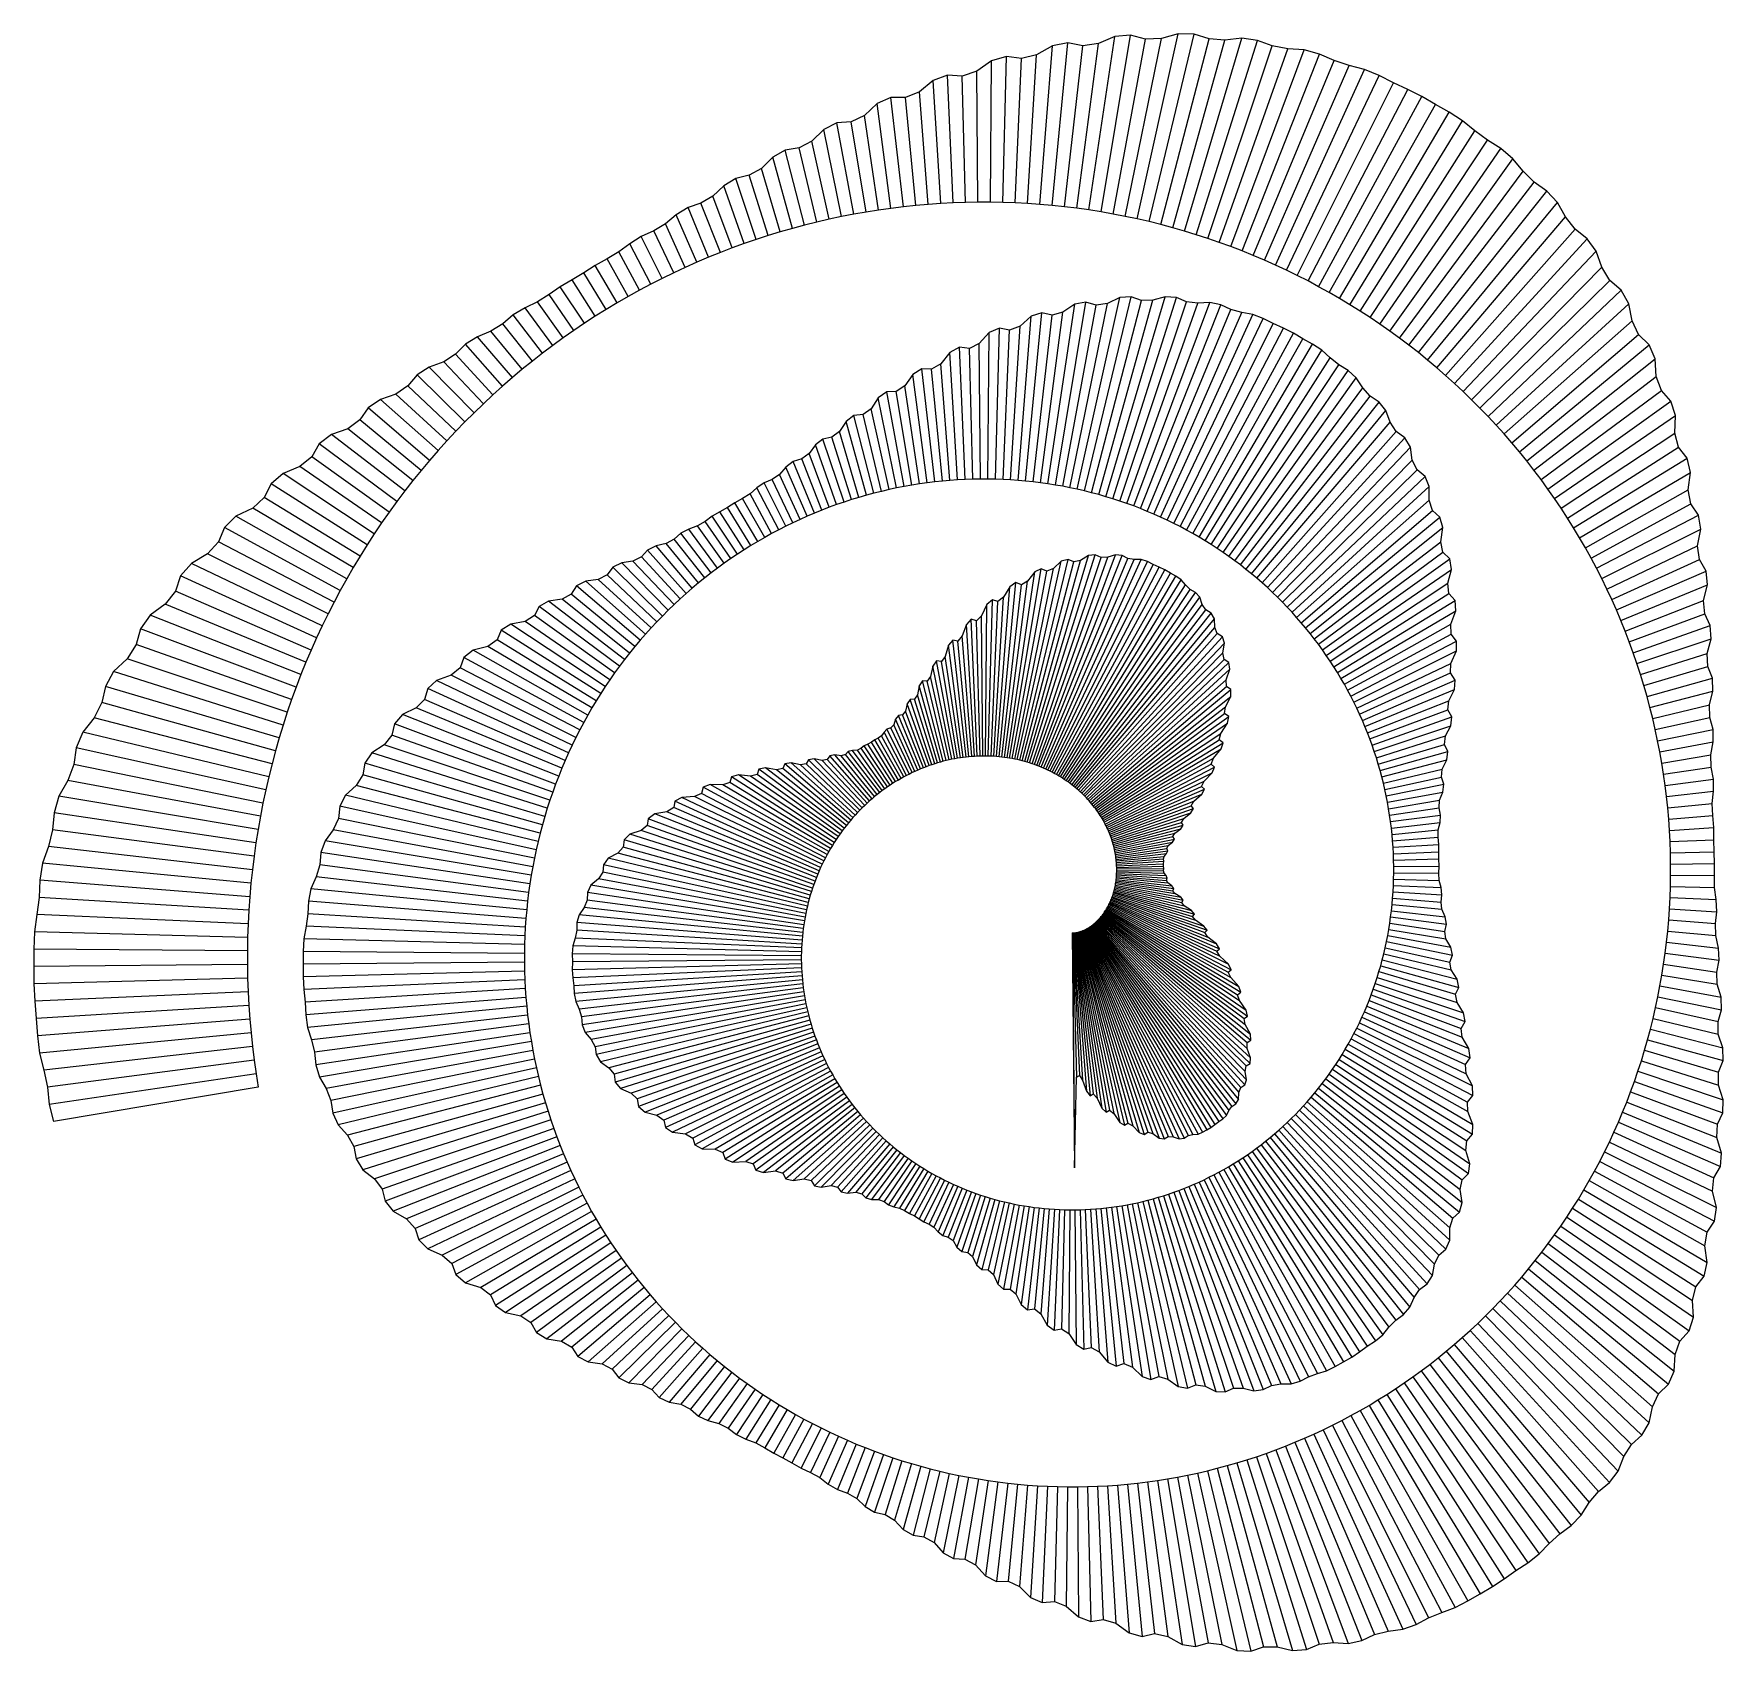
# Model space of a CAD drawing. Header units: metres. Extents: x -3093 to 1939, y -2140 to 2679.
import ezdxf

# ---------------------------------------------------------------- set-up
doc = ezdxf.new("R2010")
doc.units = ezdxf.units.M
for name, color, linetype in [('Fill', 3, 'Continuous'), ('Inner', 2, 'Continuous'), ('Outer', 1, 'Continuous')]:
    doc.layers.add(name, color=color, linetype=linetype)

msp = doc.modelspace()

# ---------------------------------------------------------------- linework, layer by layer
at = {"layer": 'Fill'}
for p, q in [((49.8, 2154.1), (127, 2670.8)), ((86, 2148.4), (174.1, 2674.7)), ((193.6, 2127.5), (315.9, 2679.1)), ((229.2, 2119.3), (363.3, 2677.9)), ((-96.2, 2170.8), (-59, 2643.1)), ((-59.5, 2167.5), (-12.9, 2651.7)), ((-23, 2163.7), (31.6, 2642.9)), ((13.5, 2159.2), (78, 2649.7)), ((122, 2142), (218.6, 2663.2)), ((157.9, 2135.1), (265.8, 2665.2)), ((264.5, 2110.4), (407.6, 2663.7)), ((299.7, 2101), (454.9, 2660.5)), ((334.6, 2091), (505, 2666.1)), ((369.4, 2080.4), (552, 2659.4)), ((403.9, 2069.2), (595.8, 2642.8)), ((438.1, 2057.4), (642.4, 2634)), ((472.2, 2045), (691.2, 2630.8)), ((505.9, 2032), (736.9, 2618.3)), ((-280.6, 2177.2), (-284, 2567.3)), ((-243.6, 2177.2), (-240, 2598.7)), ((-206.7, 2176.5), (-195.3, 2611.2)), ((-169.8, 2175.3), (-151, 2605.3)), ((-132.9, 2173.3), (-105.9, 2616.2)), ((539.4, 2018.5), (780, 2599.4)), ((572.6, 2004.4), (825.1, 2585)), ((605.5, 1989.7), (871.1, 2572.5)), ((-391.8, 2173.3), (-414.2, 2540.2)), ((-354.7, 2175.2), (-371.3, 2556)), ((-317.7, 2176.5), (-327.5, 2553.1)), ((638.2, 1974.5), (914.8, 2554.5)), ((670.5, 1958.8), (957, 2533.3)), ((-540, 2159), (-581, 2470.9)), ((-503, 2163.6), (-540, 2489.1)), ((-465.9, 2167.5), (-496.9, 2489.3)), ((-428.9, 2170.7), (-455.3, 2506.2)), ((702.5, 1942.5), (999.7, 2513.3)), ((734.2, 1925.6), (1041.7, 2492)), ((765.5, 1908.2), (1082.5, 2468.5)), ((-613.8, 2148), (-658.8, 2417)), ((-576.9, 2153.8), (-619, 2435.7)), ((796.5, 1890.3), (1123.5, 2445.3)), ((827.2, 1871.9), (1163.1, 2420.1)), ((-687.4, 2134.4), (-740.2, 2393.7)), ((-650.6, 2141.5), (-701.1, 2413.6)), ((857.5, 1853), (1199.9, 2390.4)), ((-797.1, 2109), (-854.8, 2332.3)), ((-760.6, 2118.1), (-813.6, 2338.9)), ((-724.1, 2126.6), (-775.6, 2358.8)), ((887.4, 1833.6), (1237.2, 2362)), ((916.9, 1813.6), (1276.6, 2337)), ((-869.6, 2088.9), (-925.6, 2278.1)), ((-833.4, 2099.3), (-892.2, 2311.4)), ((946.1, 1793.2), (1312.5, 2306.9)), ((974.9, 1772.3), (1343.1, 2269.9)), ((-977.2, 2054), (-1038.2, 2226.2)), ((-941.5, 2066.3), (-1002.2, 2247.7)), ((-905.6, 2077.9), (-962.2, 2257.6)), ((1003.2, 1750.9), (1376.3, 2237.1)), ((-1048, 2027.5), (-1106, 2174.8)), ((-1012.7, 2041), (-1070.5, 2195.5)), ((1031.2, 1729.1), (1414.1, 2210.4)), ((1058.7, 1706.8), (1445.8, 2176.3)), ((-1118, 1998.5), (-1179.5, 2139.9)), ((-1083.1, 2013.3), (-1144.5, 2161.5)), ((1085.9, 1684), (1469.5, 2133.2)), ((-1221.4, 1950.3), (-1283.6, 2075.1)), ((-1187.2, 1967), (-1246.7, 2091.7)), ((-1152.7, 1983), (-1211.7, 2112.4)), ((1112.6, 1660.8), (1498.3, 2096.8)), ((1138.8, 1637.2), (1534.1, 2068.6)), ((-1288.9, 1915.1), (-1351, 2029.5)), ((-1255.3, 1933), (-1318, 2053.5)), ((1164.6, 1613.1), (1561.2, 2031.1)), ((-1388.2, 1857.8), (-1455.2, 1967.2)), ((-1355.4, 1877.5), (-1421, 1988.8)), ((-1322.3, 1896.6), (-1385.7, 2008.7)), ((1190, 1588.7), (1577.8, 1983.4)), ((-1452.8, 1816.7), (-1524.9, 1925.6)), ((-1420.6, 1837.5), (-1490, 1946.4)), ((1214.8, 1563.8), (1602, 1944.3)), ((1239.3, 1538.5), (1635.7, 1914.7)), ((-1547.1, 1750.6), (-1630, 1862.6)), ((-1516, 1773.2), (-1592.7, 1880.6)), ((-1484.6, 1795.2), (-1558.2, 1902.4)), ((-72.2, 1338.1), (7.8, 1873.2)), ((-50.2, 1334.6), (41, 1879.7)), ((-28.3, 1330.8), (71.7, 1870.5)), ((-6.6, 1326.6), (105.1, 1875.6)), ((15.1, 1322), (141.7, 1893.2)), ((36.6, 1317), (175.5, 1895.5)), ((58, 1311.7), (206.1, 1884.6)), ((79.2, 1306), (239.9, 1885.4)), ((100.3, 1299.9), (276.7, 1895.5)), ((121.3, 1293.5), (310.3, 1893.1)), ((142.1, 1286.7), (340.8, 1880.7)), ((162.7, 1279.6), (374.2, 1876.8)), ((183.2, 1272.2), (410, 1878.8)), ((203.5, 1264.4), (442.7, 1871.5)), ((1263.2, 1512.8), (1658.2, 1874.7)), ((-1608.2, 1703.7), (-1696.6, 1814.9)), ((-1577.9, 1727.4), (-1665.2, 1841.3)), ((-160.9, 1348.2), (-122.4, 1837.4)), ((-138.6, 1346.3), (-90.3, 1847.7)), ((-116.4, 1343.9), (-59.8, 1840.2)), ((-94.2, 1341.2), (-27.4, 1849.2)), ((223.7, 1256.2), (472.8, 1857.7)), ((243.6, 1247.8), (505, 1849)), ((263.4, 1239), (538.4, 1842.5)), ((283, 1229.8), (569.4, 1830.4)), ((302.4, 1220.4), (599, 1815.4)), ((1286.7, 1486.7), (1667.8, 1823.9)), ((-1667.8, 1654.6), (-1771.8, 1776.4)), ((-1638.2, 1679.4), (-1731.5, 1792.7)), ((-250.8, 1352.1), (-247, 1788.7)), ((-228.3, 1351.8), (-216.5, 1801.9)), ((-205.8, 1351), (-186.3, 1796.3)), ((-183.3, 1349.8), (-155.3, 1808.4)), ((321.5, 1210.6), (629.3, 1801.8)), ((340.5, 1200.5), (658.9, 1787)), ((359.2, 1190.1), (687.5, 1770.3)), ((1309.7, 1460.3), (1687.4, 1782.9)), ((-1725.7, 1603.4), (-1836.9, 1724.8)), ((-1696.9, 1629.3), (-1807.5, 1754.3)), ((-341.4, 1349.8), (-364.7, 1729.8)), ((-318.7, 1351), (-336, 1745.3)), ((-296.1, 1351.8), (-306.3, 1741.7)), ((-273.4, 1352.1), (-277, 1756.2)), ((377.8, 1179.4), (716.3, 1754.2)), ((396.1, 1168.4), (743.9, 1736.1)), ((414.2, 1157.1), (768.7, 1713.7)), ((1332.2, 1433.5), (1718.7, 1752.1)), ((-1809.3, 1522.6), (-1951.8, 1662.7)), ((-1781.9, 1550.1), (-1915.6, 1686.2)), ((-1754, 1577), (-1872.2, 1701.6)), ((-432.3, 1341), (-474.8, 1664)), ((-409.6, 1343.8), (-448, 1681)), ((-386.8, 1346.2), (-418.9, 1679.5)), ((-364.1, 1348.2), (-391.5, 1695.6)), ((432, 1145.5), (794.2, 1692.7)), ((449.6, 1133.7), (822.1, 1675.6)), ((1354.2, 1406.3), (1736.6, 1710.5)), ((-1836.3, 1494.7), (-1979, 1630.1)), ((-500.3, 1330.2), (-552.5, 1612.1)), ((-477.6, 1334.2), (-524.3, 1612.8)), ((-455, 1337.8), (-498.6, 1629.7)), ((467, 1121.5), (846.4, 1653.5)), ((484.1, 1109.1), (865.4, 1624.4)), ((1375.7, 1378.8), (1739.8, 1658.2)), ((1396.7, 1350.9), (1755.1, 1616.1)), ((-1914.4, 1407.9), (-2097.4, 1564.3)), ((-1888.8, 1437.3), (-2061, 1589.6)), ((-1862.8, 1466.3), (-2014.8, 1605.5)), ((-545.5, 1321), (-598.8, 1561.6)), ((-522.9, 1325.8), (-577.6, 1594.5)), ((501, 1096.4), (887.3, 1599.8)), ((517.6, 1083.4), (914.1, 1581.8)), ((1417.1, 1322.7), (1783.8, 1584.2)), ((-1939.5, 1378.1), (-2122.4, 1528.8)), ((-612.9, 1304.2), (-673.8, 1523.9)), ((-590.5, 1310.2), (-650.3, 1541.5)), ((-568, 1315.8), (-622.9, 1544.5)), ((533.9, 1070.1), (934.7, 1556.3)), ((550, 1056.6), (947.3, 1521.7)), ((1437.1, 1294.2), (1797.4, 1541.8)), ((-1988.1, 1316.9), (-2206.7, 1484.7)), ((-1964, 1347.7), (-2158.3, 1502.2)), ((-679.7, 1283.8), (-742.5, 1471.7)), ((-657.5, 1291), (-716.2, 1477.1)), ((-635.2, 1297.8), (-693.3, 1493.8)), ((565.8, 1042.9), (965.3, 1494.4)), ((581.4, 1028.9), (990.7, 1475.6)), ((1456.5, 1265.4), (1795, 1489.4)), ((-2034.7, 1254), (-2265.6, 1418.7)), ((-2011.6, 1285.7), (-2243, 1456.9)), ((-745.6, 1259.8), (-805.7, 1412.4)), ((-723.7, 1268.2), (-783.6, 1428.2)), ((-701.8, 1276.2), (-764.9, 1454.6)), ((596.7, 1014.7), (1007.4, 1447.5)), ((1475.5, 1236.3), (1806.4, 1447.1)), ((1493.8, 1206.9), (1832.3, 1414.3)), ((-2079.1, 1189.4), (-2350.9, 1369.3)), ((-2057.1, 1221.9), (-2301.2, 1389.6)), ((-810.6, 1232.2), (-871.7, 1366.3)), ((-789.1, 1241.8), (-852.7, 1388.3)), ((-767.4, 1251), (-831, 1404.5)), ((611.7, 1000.2), (1013.3, 1408.9)), ((626.4, 985.5), (1027.3, 1379.5)), ((640.8, 970.5), (1051.3, 1360.1)), ((1511.7, 1177.2), (1842.1, 1371.8)), ((-2100.5, 1156.4), (-2386.5, 1338.6)), ((-874.3, 1201.2), (-939.3, 1325.9)), ((-853.2, 1211.9), (-917.6, 1341.2)), ((-832, 1222.3), (-893.6, 1351.4)), ((654.9, 955.4), (1063.9, 1330.1)), ((1529, 1147.2), (1835.3, 1320.6)), ((-2141.6, 1089.3), (-2441.3, 1265.9)), ((-2121.3, 1123.1), (-2406.7, 1297.9)), ((-957.1, 1154.3), (-1026.5, 1267.6)), ((-936.6, 1166.6), (-1004.5, 1281.9)), ((-916, 1178.5), (-981.7, 1294.6)), ((-895.3, 1190), (-959.6, 1308.5)), ((668.7, 940), (1063.4, 1289.1)), ((682.3, 924.4), (1073.4, 1258.5)), ((1545.7, 1117), (1843.4, 1278.6)), ((-2161.3, 1055.2), (-2491.1, 1241.8)), ((-1036.9, 1101.5), (-1116.3, 1212.8)), ((-1017.3, 1115.2), (-1093.5, 1226.2)), ((-997.4, 1128.6), (-1072.1, 1241.5)), ((-977.3, 1141.7), (-1049.2, 1254.5)), ((695.5, 908.7), (1095.7, 1238.6)), ((1561.9, 1086.5), (1866.3, 1245)), ((-2198.9, 985.9), (-2542.9, 1164.9)), ((-2180.4, 1020.7), (-2525.1, 1207.9)), ((-1113.4, 1042.8), (-1210, 1160.1)), ((-1094.6, 1058), (-1186.2, 1173.1)), ((-1075.6, 1072.9), (-1166.1, 1190.8)), ((-1056.4, 1087.3), (-1142.2, 1203.3)), ((708.5, 892.7), (1104.4, 1207.6)), ((721.1, 876.5), (1098.1, 1165.8)), ((1577.6, 1055.8), (1872.8, 1203)), ((-2216.9, 950.6), (-2575.8, 1129.6)), ((-1186, 978.5), (-1308.5, 1107.6)), ((-1168.3, 995.1), (-1283.4, 1120.8)), ((-1150.2, 1011.3), (-1264.8, 1140.9)), ((-1131.9, 1027.2), (-1239.7, 1153.4)), ((-163.5, 516.4), (-32.5, 1107.3)), ((-156, 514.7), (-12.4, 1113.1)), ((-141.3, 510.9), (24.9, 1110.2)), ((-134, 508.8), (48.5, 1124.9)), ((-126.8, 506.6), (68.7, 1126.9)), ((-119.7, 504.3), (85.9, 1118.7)), ((-112.7, 501.9), (106.1, 1119.6)), ((-105.7, 499.4), (128.9, 1126.8)), ((-98.9, 496.7), (148.5, 1124.7)), ((-92.1, 494), (165.6, 1116.1)), ((-85.4, 491.1), (185, 1113)), ((-78.8, 488.2), (205.7, 1112.4)), ((733.4, 860.2), (1104.6, 1134.8)), ((745.4, 843.6), (1125, 1114.4)), ((1592.7, 1024.8), (1863.1, 1153.8)), ((1607.2, 993.7), (1868.4, 1112.7)), ((-2251, 879.2), (-2655.9, 1063.7)), ((-2234.2, 915.1), (-2624.1, 1101.1)), ((-1237.8, 926.8), (-1385.6, 1067)), ((-1220.8, 944.3), (-1368.4, 1089.4)), ((-1203.6, 961.6), (-1342.1, 1102.5)), ((-194.1, 522.1), (-111.4, 1075.6)), ((-186.4, 520.9), (-92, 1084.7)), ((-178.7, 519.5), (-75.2, 1077.8)), ((-171.1, 518), (-55.5, 1086)), ((-148.6, 512.9), (4.6, 1105.5)), ((-72.2, 485.1), (224.1, 1106.3)), ((-65.8, 482), (241, 1097.4)), ((-59.4, 478.8), (258.9, 1090.2)), ((-53.2, 475.4), (276.2, 1082.1)), ((-47, 472), (292.5, 1072.1)), ((-41, 468.5), (309.2, 1063)), ((757.1, 826.9), (1130.2, 1083.3)), ((1621.2, 962.3), (1888.3, 1078.4)), ((-2267.1, 843), (-2671.2, 1018.7)), ((-1302.8, 853.2), (-1492.3, 1009.4)), ((-1287, 872.1), (-1476.6, 1034)), ((-1270.9, 890.6), (-1449.2, 1048.4)), ((-1254.5, 908.9), (-1411.9, 1053.1)), ((-225.7, 525.7), (-185.8, 1031.7)), ((-217.7, 525), (-167.8, 1043.7)), ((-209.8, 524.2), (-151.3, 1037.5)), ((-201.9, 523.2), (-132.7, 1048.6)), ((-35, 464.9), (324.8, 1052.1)), ((-29.1, 461.3), (337.6, 1036.9)), ((-23.4, 457.5), (351.2, 1023.5)), ((-17.7, 453.7), (367.5, 1014.2)), ((768.5, 810), (1119, 1042)), ((779.6, 793), (1122.3, 1011.3)), ((1634.6, 930.7), (1892.3, 1037.4)), ((-2282.6, 806.5), (-2701.6, 980)), ((-1348.4, 794.9), (-1588.1, 972.3)), ((-1333.5, 814.7), (-1560, 988.4)), ((-1318.3, 834.1), (-1519.5, 994.1)), ((-258, 527.1), (-254.1, 978.6)), ((-249.9, 527), (-237.7, 992.6)), ((-241.8, 526.7), (-221.6, 987.4)), ((-233.7, 526.3), (-204.7, 1000.7)), ((-12.1, 449.8), (380.3, 1000)), ((-6.7, 445.8), (387.7, 978.8)), ((-1.3, 441.8), (398.3, 962.5)), ((790.3, 775.8), (1140.8, 990.5)), ((800.8, 758.4), (1142.9, 959.9)), ((1647.4, 898.9), (1881.1, 990.9)), ((-2297.5, 769.6), (-2746.7, 946.6)), ((-1391.1, 734), (-1672.7, 920.4)), ((-1377.2, 754.6), (-1630, 928.3)), ((-1363, 774.9), (-1602.2, 945.5)), ((-291.1, 526.2), (-315.1, 919.3)), ((-282.7, 526.7), (-300.6, 934.6)), ((-274.5, 527), (-285, 930.3)), ((-266.2, 527.1), (-269.9, 945.1)), ((4, 437.7), (414, 953.2)), ((9.1, 433.5), (423.6, 936.3)), ((14.2, 429.3), (425, 910.3)), ((810.9, 740.9), (1128.1, 920.4)), ((1659.7, 866.9), (1884.4, 950.9)), ((1671.4, 834.8), (1901, 916.1)), ((-2325.3, 695.1), (-2788.1, 859)), ((-2311.7, 732.5), (-2775.4, 905.9)), ((-1417.8, 692), (-1713.4, 873.1)), ((-1404.6, 713.1), (-1700.9, 901.8)), ((-324.6, 523), (-368.6, 857.2)), ((-316.2, 524), (-355.9, 872.8)), ((-307.8, 524.9), (-341, 869.7)), ((-299.4, 525.7), (-327.7, 885)), ((19.1, 425), (432.2, 891.9)), ((24, 420.6), (447.3, 882.6)), ((28.7, 416.2), (453.5, 863.8)), ((820.6, 723.3), (1128.8, 890.6)), ((830.1, 705.5), (1145.2, 869.6)), ((1682.5, 802.5), (1903.1, 876.3)), ((-2338.3, 657.4), (-2815.1, 817)), ((-1455.3, 627), (-1812.4, 820.9)), ((-1443.2, 648.9), (-1784.8, 842.2)), ((-1430.7, 670.6), (-1741.1, 853.5)), ((-349.9, 519), (-404, 810.5)), ((-341.5, 520.5), (-389.7, 808.7)), ((-333, 521.8), (-378.1, 823.8)), ((33.4, 411.7), (448.8, 834.4)), ((37.9, 407.2), (452.6, 814.7)), ((42.3, 402.6), (466.8, 805.5)), ((839.2, 687.7), (1144.9, 840.1)), ((1693.1, 770), (1892, 832.8)), ((-2350.6, 619.5), (-2855.5, 778.7)), ((-1478.5, 582.5), (-1850.3, 767.9)), ((-1467.1, 604.9), (-1823.4, 790.4)), ((-366.9, 515.5), (-422.1, 764.4)), ((-358.4, 517.3), (-414.9, 795.2)), ((46.6, 398), (469.6, 785.6)), ((848, 669.6), (1128, 803.2)), ((856.4, 651.5), (1126.9, 774.8)), ((1703, 737.5), (1893.9, 794)), ((1712.4, 704.7), (1907.3, 758.8)), ((-2362.3, 581.3), (-2880.1, 734.7)), ((-1500.2, 537), (-1919.6, 728.2)), ((-1489.5, 559.9), (-1893.4, 752.5)), ((-400.9, 506.7), (-460.9, 709.4)), ((-392.4, 509.2), (-455.4, 736.4)), ((-383.9, 511.5), (-445.8, 750.7)), ((-375.4, 513.6), (-432.2, 750.1)), ((50.8, 393.3), (458.9, 754.4)), ((54.9, 388.6), (459.5, 734.1)), ((58.9, 383.8), (472.8, 725.1)), ((62.8, 379.1), (472.3, 704.8)), ((864.6, 633.3), (1141.1, 753.5)), ((872.3, 614.9), (1139.1, 725.4)), ((1721.2, 671.9), (1908.1, 720.2)), ((-2373.3, 542.9), (-2890.3, 686.3)), ((-1520.3, 490.7), (-1954.4, 670.5)), ((-1510.4, 514), (-1929, 696)), ((-434.8, 495.4), (-496.7, 660.9)), ((-426.3, 498.5), (-491.7, 683)), ((-417.9, 501.4), (-482.9, 695.7)), ((-409.4, 504.1), (-470.1, 696.6)), ((66.5, 374.2), (456.5, 673.4)), ((879.8, 596.5), (1121.7, 691.8)), ((886.9, 578), (1119.5, 665)), ((1729.4, 638.9), (1898.5, 679.5)), ((-2383.7, 504.3), (-2913.1, 641.2)), ((-1538.9, 443.6), (-2019.2, 623.1)), ((-1529.8, 467.2), (-1995.2, 650.6)), ((-485.1, 473.5), (-551.7, 607.2)), ((-476.8, 477.6), (-540.5, 611.2)), ((-468.4, 481.5), (-531.6, 620.1)), ((-460.1, 485.2), (-525.9, 636.7)), ((-451.7, 488.8), (-517.4, 647.6)), ((-443.2, 492.2), (-505.4, 650)), ((70.2, 369.4), (454, 653.4)), ((73.7, 364.5), (466.3, 644.5)), ((77.2, 359.6), (463, 624.7)), ((893.7, 559.4), (1131.4, 643.6)), ((900.1, 540.7), (1128.5, 617.1)), ((1737.1, 605.9), (1899.7, 641.9)), ((1744.1, 572.8), (1909.7, 606.4)), ((-2393.3, 465.4), (-2947, 598.4)), ((-1555.9, 395.6), (-2049.8, 560.9)), ((-1547.6, 419.7), (-2026.9, 589.4)), ((-542, 440.6), (-619.3, 557.4)), ((-534, 445.8), (-608.4, 562.5)), ((-526, 450.8), (-597.8, 568.1)), ((-517.9, 455.7), (-588.1, 574.9)), ((-509.8, 460.4), (-577.7, 580.5)), ((-501.6, 464.9), (-568.1, 587.5)), ((-493.3, 469.3), (-560.5, 598.4)), ((80.5, 354.6), (443, 594.5)), ((83.7, 349.7), (438.1, 575.5)), ((86.9, 344.7), (449.3, 566.8)), ((906.2, 521.9), (1112.1, 586.9)), ((912, 503.1), (1109.6, 561.7)), ((1750.6, 539.5), (1909.9, 569.1)), ((-2402.4, 426.4), (-2966.9, 551.5)), ((-1571.2, 347), (-2107.6, 505.9)), ((-1563.7, 371.4), (-2086.7, 536.3)), ((-659.6, 336.3), (-855.8, 503.8)), ((-653, 343.9), (-837.4, 507.1)), ((-639.3, 358.8), (-792.2, 503.9)), ((-632.3, 366), (-785.1, 516.1)), ((-625.3, 373.1), (-768.6, 518.9)), ((-618.1, 380), (-744.8, 513.6)), ((-610.8, 386.8), (-730, 516.8)), ((-603.5, 393.4), (-722, 527.4)), ((-596.1, 399.9), (-707.5, 530.4)), ((-588.6, 406.2), (-688.6, 527.5)), ((-581, 412.3), (-675.7, 531.4)), ((-573.3, 418.3), (-667, 540.3)), ((-565.6, 424.1), (-654.4, 544.1)), ((-557.8, 429.8), (-639.9, 544.9)), ((-549.9, 435.3), (-628.9, 550.1)), ((89.9, 339.7), (443.7, 548.1)), ((92.8, 334.7), (420.8, 520.3)), ((917.4, 484.2), (1119.1, 540.2)), ((922.4, 465.3), (1116, 515.4)), ((1756.4, 506.2), (1902.9, 530.8)), ((-2418.4, 347.7), (-2992.3, 454.1)), ((-2410.7, 387.1), (-2974.4, 501.8)), ((-1578.2, 322.4), (-2113.7, 470.9)), ((-708.8, 269.8), (-1015.3, 465.1)), ((-703.1, 278.6), (-994.4, 471.4)), ((-697.2, 287.2), (-958.7, 467)), ((-691.3, 295.8), (-938.8, 472.3)), ((-685.2, 304.1), (-933.1, 487.6)), ((-679, 312.4), (-913.3, 492.2)), ((-672.6, 320.5), (-880.8, 486)), ((-666.2, 328.4), (-862.2, 490)), ((-646.2, 351.4), (-809, 500.7)), ((95.6, 329.6), (414.3, 502.7)), ((98.2, 324.6), (424.2, 494.2)), ((100.8, 319.5), (417, 477.1)), ((927.2, 446.3), (1102.2, 488.4)), ((931.6, 427.3), (1099.9, 464.6)), ((1761.7, 472.9), (1903.9, 494.1)), ((1766.4, 439.5), (1910.4, 458.5)), ((-2425.3, 308.1), (-3018.4, 407.4)), ((-1591.1, 272.8), (-2164.6, 410.5)), ((-1584.9, 297.7), (-2133.3, 439.5)), ((-744.8, 204.7), (-1162.7, 404)), ((-740.1, 214.4), (-1124.8, 406.2)), ((-735.3, 223.9), (-1103.9, 415.8)), ((-730.2, 233.3), (-1099.7, 433.9)), ((-725.1, 242.6), (-1078.5, 442.6)), ((-719.8, 251.8), (-1041, 441)), ((-714.3, 260.9), (-1020.2, 448.3)), ((103.3, 314.4), (392.9, 452.6)), ((105.7, 309.4), (385.4, 436.8)), ((107.9, 304.3), (394, 428.7)), ((110.1, 299.2), (386, 413.5)), ((935.6, 408.3), (1107, 443.1)), ((939.3, 389.2), (1104.3, 419.8)), ((1770.5, 406.1), (1910.6, 422)), ((-2431.6, 268.4), (-3032.7, 358.2)), ((-1596.9, 247.8), (-2181.6, 377.4)), ((-762.1, 164.9), (-1243.7, 354.5)), ((-758.1, 175), (-1207.1, 361)), ((-753.8, 185), (-1186.9, 373.3)), ((-749.4, 194.9), (-1183.4, 392.7)), ((112.1, 294.1), (362.3, 392.7)), ((114.1, 289), (354.6, 379)), ((115.9, 284), (361.8, 371)), ((117.7, 278.9), (353.8, 357.9)), ((942.7, 370.1), (1094.3, 395.4)), ((945.7, 351), (1092.9, 372.9)), ((1774, 372.6), (1907, 385.4)), ((-2437.3, 228.5), (-3037.7, 307.5)), ((-1607.1, 197.4), (-2201.6, 307.6)), ((-1602.2, 222.7), (-2186.1, 341.5)), ((-773.4, 133.8), (-1284.5, 304.8)), ((-769.8, 144.3), (-1265.8, 319.9)), ((-766.1, 154.6), (-1263, 340.4)), ((119.3, 273.8), (332.3, 341)), ((120.9, 268.8), (325.2, 329.3)), ((122.3, 263.8), (330.9, 321.6)), ((123.6, 258.7), (323.8, 310.5)), ((948.4, 331.8), (1097.5, 351.4)), ((950.8, 312.7), (1095.8, 329.2)), ((952.8, 293.5), (1090.4, 306.8)), ((1777, 339.2), (1908.1, 349.5)), ((1779.3, 305.7), (1911.3, 313.7)), ((-2442.2, 188.5), (-3049.9, 257.7)), ((-1611.6, 172), (-2225.9, 274.8)), ((-783.2, 101.9), (-1337.2, 255.6)), ((-780.1, 112.7), (-1335.1, 277.1)), ((-776.9, 123.3), (-1318, 293.9)), ((124.9, 253.7), (305.9, 297.2)), ((126, 248.7), (300.2, 287.3)), ((127.1, 243.8), (304.4, 279.8)), ((128.1, 238.8), (298.7, 270.4)), ((128.9, 233.9), (285.7, 260.1)), ((129.7, 229), (281.9, 251.7)), ((954.4, 274.4), (1090.3, 285.1)), ((955.8, 255.3), (1092.4, 263.7)), ((1781.1, 272.2), (1911.6, 277.9)), ((-2446.4, 148.3), (-3067.1, 208.1)), ((-1619.2, 120.8), (-2241.2, 202.7)), ((-1615.6, 146.4), (-2238.3, 239.5)), ((-791.3, 69.2), (-1396.4, 203.4)), ((-788.8, 80.2), (-1382.2, 222.7)), ((-786.1, 91.1), (-1353.5, 237.9)), ((130.4, 224.1), (284.6, 244.4)), ((131, 219.3), (280.9, 236.4)), ((131.5, 214.5), (273.9, 228.2)), ((131.9, 209.7), (272.4, 220.7)), ((132.2, 204.9), (273.5, 213.6)), ((132.5, 200.2), (272.3, 206.3)), ((956.8, 236.2), (1091.9, 242.1)), ((957.4, 217.1), (1091.8, 220.7)), ((1782.2, 238.7), (1912, 242.1)), ((1782.8, 205.3), (1913.5, 206.5)), ((-2449.9, 108.1), (-3075.5, 157.3)), ((-1622.4, 95.1), (-2252, 166.8)), ((-795.9, 47), (-1411, 161)), ((-793.7, 58.2), (-1397.9, 181.1)), ((130, 151.1), (299.6, 125.7)), ((130.6, 155.3), (302.9, 132.6)), ((131.1, 159.6), (297.1, 140.7)), ((131.6, 163.9), (284.9, 149.2)), ((132, 168.3), (281.2, 156.6)), ((132.3, 172.8), (283, 163.5)), ((132.5, 177.2), (279.5, 170.8)), ((132.7, 195.5), (271.6, 199.2)), ((132.7, 190.9), (272.7, 192.1)), ((132.7, 186.3), (272.3, 185.1)), ((132.7, 181.8), (273.6, 178.1)), ((957.4, 160.2), (1093.7, 156.6)), ((957.8, 198.1), (1093.1, 199.3)), ((957.8, 179.1), (1092.7, 177.9)), ((1782.8, 171.9), (1913.2, 170.8)), ((-2452.7, 67.8), (-3077.7, 106)), ((-1625.1, 69.3), (-2268.1, 131.2)), ((-799.6, 24.5), (-1443.9, 120.8)), ((-797.8, 35.8), (-1433.5, 142.1)), ((116.7, 100.9), (403.9, -12.2)), ((118, 104.4), (394.7, 1)), ((119.3, 108), (401.9, 7.9)), ((120.6, 111.6), (392.5, 20.7)), ((121.8, 115.3), (367.6, 37.8)), ((122.9, 119.1), (358.8, 49.2)), ((124, 122.9), (364.8, 56.1)), ((125.1, 126.8), (355.9, 67.1)), ((126, 130.7), (333.9, 80.8)), ((127, 134.6), (326.2, 90.5)), ((127.8, 138.7), (330.9, 97.4)), ((128.6, 142.8), (323.2, 106.7)), ((129.3, 146.9), (305.6, 117.4)), ((954.5, 103.6), (1098.8, 92.2)), ((955.8, 122.4), (1101.6, 113.5)), ((956.8, 141.2), (1099, 135)), ((1781.1, 105.3), (1918.4, 99.3)), ((1782.2, 138.6), (1913.9, 135.1)), ((-2454.8, 27.3), (-3083.9, 54.8)), ((-1629.2, 17.4), (-2276.7, 57)), ((-1627.4, 43.4), (-2275.4, 94.4)), ((-803.8, -9.8), (-1469.1, 54.2)), ((-802.6, 1.7), (-1454.1, 75.9)), ((-801.2, 13.1), (-1444.8, 97.8)), ((88.1, 50.9), (530.9, -301.3)), ((90, 53.3), (515.1, -272.9)), ((91.9, 55.8), (511.9, -254.9)), ((93.8, 58.4), (522.7, -247.6)), ((95.6, 61), (518.6, -229.7)), ((97.4, 63.7), (498.2, -201.5)), ((99.2, 66.4), (492.4, -184.1)), ((101, 69.3), (502.5, -176.8)), ((102.7, 72.1), (496.1, -159.6)), ((104.4, 75.1), (472.2, -133)), ((106.1, 78.1), (464.6, -116.6)), ((107.7, 81.2), (473.9, -109.4)), ((109.3, 84.3), (465.7, -93.4)), ((110.9, 87.5), (439.8, -69.4)), ((112.4, 90.8), (431.1, -54.5)), ((113.9, 94.1), (439.3, -47.4)), ((115.3, 97.5), (430.1, -32.9)), ((950.9, 66.2), (1111.4, 47.9)), ((952.8, 84.9), (1101.2, 70.6)), ((1779.3, 72), (1920.2, 63.4)), ((-2456.3, -13.2), (-3091.3, 3.5)), ((-1630.6, -8.7), (-2282.3, 19.8)), ((-805.7, -33), (-1475.6, 8)), ((-804.9, -21.4), (-1475.4, 31.4)), ((1, 0), (7.1, -700)), ((2, 0), (13.3, -429.6)), ((3.1, 0.1), (21.7, -424.4)), ((4.2, 0.1), (31.1, -438.5)), ((5.4, 0.2), (42.5, -471.6)), ((6.6, 0.3), (53.3, -485)), ((7.8, 0.4), (62.5, -479.2)), ((9.1, 0.6), (74, -492.1)), ((10.4, 0.8), (88.6, -522.5)), ((11.7, 1), (101.3, -533.9)), ((13.1, 1.2), (111.1, -527.7)), ((14.5, 1.5), (124.4, -538.4)), ((16, 1.8), (141.5, -564.5)), ((17.5, 2.1), (155.6, -573.2)), ((19, 2.5), (166.2, -566.6)), ((20.5, 2.9), (180.7, -574.5)), ((22.1, 3.4), (199.3, -594.8)), ((23.7, 3.9), (214.2, -600.4)), ((25.3, 4.4), (225.4, -593.4)), ((27, 5), (240.5, -597.9)), ((28.7, 5.6), (259.4, -611.5)), ((30.4, 6.3), (274.5, -613.4)), ((32.2, 7), (286.1, -606.1)), ((33.9, 7.7), (301.2, -607)), ((35.7, 8.5), (319.1, -613.3)), ((37.5, 9.4), (333.6, -611.3)), ((39.4, 10.3), (345.5, -603.9)), ((41.2, 11.2), (359.8, -600.9)), ((43.1, 12.2), (375.3, -599.6)), ((45, 13.2), (388.5, -593.9)), ((46.9, 14.3), (400.7, -586.3)), ((48.8, 15.5), (413.5, -579.6)), ((50.7, 16.7), (425.2, -571.1)), ((52.7, 18), (436.4, -561.8)), ((54.6, 19.3), (448.8, -554.2)), ((56.6, 20.7), (459.4, -544)), ((58.6, 22.1), (466.4, -529)), ((60.6, 23.6), (475.1, -516.6)), ((62.5, 25.1), (487.4, -508.9)), ((64.5, 26.8), (495.3, -495.8)), ((66.5, 28.4), (496.8, -475.4)), ((68.5, 30.2), (502.6, -460.5)), ((70.5, 31.9), (514.7, -452.8)), ((72.5, 33.8), (519.7, -437.4)), ((74.5, 35.7), (515.3, -412.8)), ((76.5, 37.7), (517.9, -396.1)), ((78.4, 39.7), (529.8, -388.6)), ((80.4, 41.9), (531.6, -371.6)), ((82.4, 44), (521.2, -344.3)), ((84.3, 46.3), (520.8, -326.6)), ((86.2, 48.6), (532.2, -319.1)), ((943.1, 10.7), (1113.5, -17.8)), ((946, 29.1), (1110, 4.6)), ((948.6, 47.6), (1115.3, 25.7)), ((1774.1, 5.8), (1917.4, -8)), ((1777, 38.9), (1916.4, 27.9)), ((-2457, -53.7), (-3093.4, -48.2)), ((-1631.5, -34.8), (-2289.4, -17.5)), ((-806.7, -56.4), (-1487.4, -38.5)), ((-806.3, -44.7), (-1480.6, -15.2)), ((932.5, -43.9), (1125.1, -86.6)), ((936.3, -25.8), (1132.7, -65.8)), ((939.9, -7.6), (1128.1, -42.5)), ((1770.6, -27.2), (1925.7, -44.9)), ((-2457, -94.3), (-3093, -99.9)), ((-1631.9, -60.9), (-2291.3, -55.2)), ((-1631.9, -87.1), (-2290.9, -92.9)), ((-806.9, -68.1), (-1489.1, -62.2)), ((-806.7, -91.8), (-1489.1, -109.6)), ((-806.9, -79.9), (-1488.7, -85.9)), ((919.1, -97.6), (1151.9, -162.2)), ((923.8, -79.8), (1147.1, -137.6)), ((928.3, -61.9), (1129.3, -110.2)), ((1762, -92.8), (1920.5, -116.5)), ((1766.6, -60.1), (1927.6, -81.3)), ((-2456.3, -135), (-3092.9, -151.6)), ((-1631.5, -113.4), (-2291, -130.6)), ((-1630.6, -139.6), (-2288.8, -168.4)), ((-806.3, -103.6), (-1487.3, -133.4)), ((-805.6, -115.5), (-1484.4, -157.1)), ((-804.8, -127.5), (-1483.3, -180.9)), ((-803.8, -139.4), (-1479.1, -204.4)), ((903, -150.2), (1166, -238.1)), ((908.7, -132.8), (1146.4, -207.7)), ((914, -115.3), (1142.1, -182.8)), ((1756.8, -125.5), (1921.5, -153)), ((-2454.8, -175.6), (-3090.2, -203.4)), ((-1629.2, -165.9), (-2285.2, -206)), ((-1627.3, -192.2), (-2283.1, -243.8)), ((-802.5, -151.4), (-1468.8, -227.3)), ((-801, -163.4), (-1461.3, -250.3)), ((-799.3, -175.4), (-1459.5, -274.1)), ((-797.4, -187.4), (-1450.8, -296.7)), ((-795.3, -199.4), (-1432.5, -317.5)), ((890.9, -184.5), (1158.5, -284.6)), ((897.1, -167.4), (1170.4, -264.2)), ((1744.8, -190.3), (1934.5, -228.9)), ((1751.1, -158), (1932.9, -191.6)), ((-2452.7, -216.3), (-3085.9, -255)), ((-1625, -218.5), (-2277.7, -281.3)), ((-1622.3, -244.8), (-2266.2, -318.2)), ((-793, -211.4), (-1420.8, -339.2)), ((-790.4, -223.4), (-1418.3, -362.6)), ((-787.7, -235.4), (-1405.5, -383.8)), ((-784.7, -247.4), (-1380.2, -401.4)), ((863.2, -251.4), (1171.3, -391.8)), ((870.5, -234.9), (1185.2, -371.8)), ((877.6, -218.3), (1182, -344.4)), ((884.3, -201.5), (1162.1, -310.9)), ((1738, -222.5), (1924.1, -263.8)), ((-2449.9, -256.9), (-3082.8, -306.7)), ((-2446.3, -297.6), (-3076.3, -358.2)), ((-1619, -271.1), (-2257.2, -355.1)), ((-1615.4, -297.3), (-2253.4, -392.7)), ((-781.5, -259.4), (-1364.8, -421.2)), ((-778, -271.4), (-1361.6, -444.2)), ((-774.4, -283.3), (-1345.2, -463.3)), ((-770.5, -295.2), (-1314.1, -477.1)), ((839.5, -299.8), (1193.7, -484.1)), ((847.7, -283.8), (1192.3, -455.7)), ((855.6, -267.7), (1173.7, -419.4)), ((1722.6, -286.4), (1938.2, -342.2)), ((1730.6, -254.5), (1924.7, -301.2)), ((-2442, -338.2), (-3063.6, -409)), ((-1611.2, -323.6), (-2242.6, -429.2)), ((-1606.6, -349.8), (-2222.4, -463.9)), ((-766.4, -307.1), (-1295.7, -494.5)), ((-762.1, -318.9), (-1291.7, -516.9)), ((-757.6, -330.7), (-1272.5, -533.5)), ((-752.8, -342.5), (-1237, -543)), ((813.6, -346.6), (1194, -570.7)), ((822.5, -331.2), (1178.2, -532.4)), ((831.1, -315.6), (1177.9, -503.9)), ((1705.1, -349.6), (1925.4, -414.8)), ((1714.1, -318.1), (1939, -380.5)), ((-2437.1, -378.8), (-3053, -459.9)), ((-1601.5, -375.9), (-2208.3, -499.4)), ((-1595.9, -402), (-2202.8, -536.5)), ((-747.9, -354.2), (-1216.4, -557.9)), ((-742.7, -365.9), (-1211.6, -579.5)), ((-737.3, -377.5), (-1190.4, -593.6)), ((-731.6, -389), (-1152.3, -598.7)), ((-725.8, -400.5), (-1130.3, -611)), ((785.4, -391.7), (1173, -648.2)), ((795.1, -376.9), (1175.3, -619.1)), ((804.5, -361.8), (1192.8, -599.8)), ((1695.6, -380.9), (1925.2, -453.3)), ((-2431.4, -419.3), (-3047.2, -511.3)), ((-1589.9, -428.1), (-2187, -571.4)), ((-719.7, -411.9), (-1124.6, -631.7)), ((-713.4, -423.2), (-1102.1, -643.1)), ((-706.9, -434.5), (-1063.1, -644.3)), ((-700.2, -445.6), (-1040.5, -654.1)), ((744.6, -448.9), (1155.7, -764.4)), ((755.2, -434.9), (1161.3, -735.5)), ((765.5, -420.7), (1180.3, -716.6)), ((775.6, -406.3), (1184.6, -687.5)), ((1674.8, -442.8), (1938.8, -536.3)), ((1685.5, -412), (1939.4, -496.9)), ((-2425, -459.7), (-3034.4, -561.7)), ((-1583.5, -454), (-2158.9, -602.8)), ((-1576.5, -479.9), (-2140.3, -636.2)), ((-693.3, -456.7), (-1033.8, -673.7)), ((-686.2, -467.7), (-1010.9, -682.7)), ((-678.8, -478.7), (-972.6, -680.6)), ((-671.2, -489.5), (-950.1, -688.4)), ((-663.4, -500.2), (-942.5, -706.6)), ((700.3, -502.7), (1124.8, -878.2)), ((711.7, -489.6), (1133.9, -850.2)), ((722.9, -476.3), (1154.2, -831.8)), ((733.8, -462.7), (1162.1, -803.3)), ((1663.7, -473.4), (1922.2, -570.1)), ((-1569.1, -505.7), (-2133.1, -672.7)), ((-1561.3, -531.4), (-2112.9, -705.3)), ((-655.4, -510.8), (-919.9, -713.7)), ((-647.2, -521.3), (-883.5, -709.2)), ((-638.8, -531.7), (-861.8, -715.4)), ((-630.2, -541.9), (-853.2, -732.3)), ((-621.4, -552.1), (-831.4, -737.9)), ((652.8, -552.8), (1079.1, -986.6)), ((664.9, -540.6), (1091.9, -960.2)), ((676.9, -528.2), (1113.4, -942.4)), ((688.7, -515.6), (1125, -915.4)), ((1639.8, -534), (1933.9, -655.8)), ((1652, -503.8), (1920.3, -609.5)), ((-1553, -557), (-2078.2, -732.8)), ((-1544.2, -582.5), (-2055.7, -763.6)), ((-612.4, -562.1), (-798.2, -732.4)), ((-603.2, -572), (-777.7, -737.6)), ((-593.7, -581.7), (-768, -753)), ((-584.1, -591.3), (-747.6, -757.7)), ((-574.3, -600.8), (-718.2, -752.5)), ((602.4, -599), (1018.5, -1086.2)), ((615.2, -587.8), (1035, -1062.3)), ((627.9, -576.4), (1057.6, -1045.2)), ((640.4, -564.7), (1072.9, -1020.4)), ((1613.9, -593.5), (1911.6, -729.2)), ((1627.1, -563.9), (1931.2, -696.1)), ((-1534.9, -607.9), (-2046.7, -799.2)), ((-1525.2, -633.1), (-2022.8, -829.1)), ((-564.3, -610.2), (-699.2, -757.3)), ((-554.1, -619.3), (-688.4, -771.1)), ((-543.7, -628.4), (-669.5, -775.6)), ((-533.2, -637.2), (-644.3, -772.1)), ((-522.4, -645.9), (-626.8, -777.2)), ((535.7, -651), (925.3, -1197.2)), ((549.3, -641.1), (943.8, -1174.2)), ((562.8, -631), (963.7, -1153.4)), ((576.2, -620.6), (987, -1137.1)), ((589.3, -609.9), (1006, -1115.3)), ((1586.1, -652), (1919, -818)), ((1600.2, -622.9), (1907.6, -769.5)), ((-1515.1, -658.2), (-1983, -852)), ((-1504.5, -683.2), (-1957.3, -880.1)), ((-511.5, -654.5), (-615, -789.4)), ((-500.4, -662.9), (-597.6, -794.2)), ((-489.1, -671.1), (-576.6, -793.8)), ((-477.6, -679.1), (-560.5, -799.8)), ((-466, -686.9), (-547.5, -810.1)), ((-454.1, -694.6), (-531.5, -816)), ((-442.2, -702.1), (-514.2, -819.6)), ((465.6, -696.6), (807.8, -1277.5)), ((479.9, -688), (832.6, -1263.5)), ((494, -679.2), (856.2, -1247.7)), ((508.1, -670), (879.2, -1230.8)), ((522, -660.7), (903.1, -1215.3)), ((1571.4, -680.8), (1913.5, -858.8)), ((-1493.5, -708), (-1946.6, -914.5)), ((-1482, -732.7), (-1919.8, -941.5)), ((-430, -709.4), (-499.3, -827)), ((-417.7, -716.5), (-485.1, -835.6)), ((-405.3, -723.4), (-470.2, -842.9)), ((-392.7, -730.1), (-455.8, -851.5)), ((-379.9, -736.6), (-441.7, -860.5)), ((-367, -742.9), (-426.3, -867.3)), ((-354, -749), (-412, -876.3)), ((-340.8, -754.9), (-399.6, -890.2)), ((362.9, -748.9), (621.4, -1343.5)), ((377.9, -742.3), (651.9, -1343.7)), ((392.7, -735.3), (679.1, -1335.6)), ((407.5, -728.1), (703.6, -1322.1)), ((422.2, -720.6), (730.4, -1312.6)), ((436.8, -712.9), (758.1, -1304.7)), ((451.3, -704.9), (783.5, -1292)), ((1540.6, -737.5), (1884.2, -931.9)), ((1556.2, -709.3), (1891.2, -891.1)), ((-1470, -757.1), (-1876.5, -959.8)), ((-1457.6, -781.4), (-1848.5, -984.9)), ((-327.4, -760.5), (-385.6, -901)), ((-314, -766), (-369.1, -906)), ((-300.4, -771.2), (-354.8, -916.8)), ((-286.7, -776.2), (-343.3, -936.1)), ((-272.8, -780.9), (-328.9, -948.7)), ((-258.9, -785.5), (-311.3, -951.8)), ((-244.8, -789.8), (-296.5, -964.3)), ((-230.6, -793.8), (-284.6, -988.7)), ((-216.3, -797.7), (-269.3, -1002.7)), ((-201.9, -801.3), (-250.6, -1004)), ((-187.4, -804.6), (-234.7, -1017.8)), ((194.6, -803.7), (316, -1351.4)), ((210.1, -800.1), (343.7, -1356.7)), ((225.6, -796.3), (367.9, -1346.7)), ((241, -792.1), (395.9, -1350.6)), ((256.4, -787.7), (427.8, -1366.3)), ((271.8, -783), (456.1, -1367.4)), ((287.1, -778), (480.6, -1356.2)), ((302.4, -772.8), (508.9, -1355.9)), ((317.6, -767.2), (540.8, -1364.1)), ((332.8, -761.4), (568.9, -1360.7)), ((347.9, -755.3), (593.5, -1348.3)), ((1507.9, -792.9), (1883.1, -1022.8)), ((1524.5, -765.4), (1892, -981.8)), ((-1444.8, -805.6), (-1836, -1018)), ((-1431.6, -829.5), (-1807.1, -1042)), ((-1417.9, -853.2), (-1762, -1056)), ((-172.8, -807.7), (-221.4, -1046.4)), ((-158.1, -810.6), (-204.6, -1061.4)), ((-143.3, -813.2), (-184.8, -1060.9)), ((-128.5, -815.5), (-167.4, -1075.6)), ((-113.6, -817.6), (-151.7, -1107.2)), ((-98.5, -819.5), (-133.1, -1122.5)), ((-83.5, -821), (-112.3, -1120.3)), ((-68.3, -822.4), (-93, -1135.2)), ((-53.1, -823.4), (-74.2, -1168.3)), ((-37.9, -824.2), (-53.5, -1183.3)), ((-22.6, -824.8), (-31.8, -1179.3)), ((-7.2, -825), (-10.4, -1193.7)), ((8.2, -825), (11.7, -1226.6)), ((23.6, -824.8), (34.5, -1240.3)), ((39.1, -824.2), (57, -1234.8)), ((54.6, -823.4), (80.6, -1247.7)), ((70.1, -822.3), (106, -1278.7)), ((85.7, -821), (130.9, -1290.4)), ((101.2, -819.3), (154.1, -1283.3)), ((116.8, -817.4), (179.5, -1293.9)), ((132.4, -815.2), (208, -1321.4)), ((147.9, -812.8), (234.5, -1330.2)), ((163.5, -810), (258.3, -1321.6)), ((179, -807), (285.3, -1329.2)), ((1473.4, -847.1), (1847.8, -1094.9)), ((1490.9, -820.2), (1858.3, -1054.2)), ((-1403.7, -876.7), (-1732.5, -1078.2)), ((-1389.2, -900.1), (-1718.2, -1109.7)), ((1437.2, -899.9), (1837.9, -1185.7)), ((1455.5, -873.6), (1850.7, -1145.2)), ((-1374.2, -923.1), (-1688, -1130.9)), ((-1358.8, -946), (-1642.6, -1141.1)), ((1399.2, -951.2), (1796.3, -1255.9)), ((1418.4, -925.7), (1810.7, -1216)), ((-1342.9, -968.6), (-1612.4, -1160.8)), ((-1326.7, -990.9), (-1596.3, -1190.5)), ((1359.5, -1001.1), (1776.2, -1344.6)), ((1379.6, -976.3), (1793.2, -1305.4)), ((-1310, -1013.1), (-1565.5, -1209.1)), ((-1293, -1034.9), (-1521.3, -1216.5)), ((-1275.5, -1056.5), (-1490.9, -1234.1)), ((1318.2, -1049.4), (1728.3, -1412.2)), ((1339.1, -1025.4), (1746.9, -1373.7)), ((-1257.6, -1077.8), (-1473.1, -1261.8)), ((-1239.4, -1098.8), (-1442.3, -1278.3)), ((1275.4, -1096.1), (1697.1, -1496.3)), ((1297, -1073), (1718.5, -1459.2)), ((-1220.7, -1119.5), (-1400.3, -1284.1)), ((-1201.7, -1139.9), (-1370.3, -1300)), ((1231.1, -1141.2), (1642.9, -1560.3)), ((1253.4, -1118.9), (1665.9, -1524.2)), ((-1182.2, -1160), (-1350.6, -1325.5)), ((-1162.4, -1179.8), (-1320.4, -1340.5)), ((-1142.3, -1199.3), (-1281.3, -1345.8)), ((1161.9, -1205.7), (1567.5, -1664.1)), ((1185.3, -1184.7), (1600.4, -1637.6)), ((1208.4, -1163.2), (1626.2, -1603.4)), ((-1121.7, -1218.5), (-1252, -1360.7)), ((-1100.8, -1237.3), (-1230.6, -1383.9)), ((-1079.6, -1255.7), (-1201.1, -1398)), ((1114.2, -1246.5), (1516.7, -1734.8)), ((1138.2, -1226.4), (1540.2, -1697.1)), ((-1058, -1273.9), (-1165.4, -1404.2)), ((-1036, -1291.6), (-1136.9, -1418.5)), ((1040.1, -1304.4), (1421.1, -1819.3)), ((1065.1, -1285.6), (1452.4, -1790.3)), ((1089.8, -1266.3), (1486.7, -1765.3)), ((-1013.7, -1309.1), (-1113.7, -1439.4)), ((-991.1, -1326.1), (-1085, -1453)), ((-968.2, -1342.8), (-1052.7, -1461.3)), ((963.5, -1358.1), (1322, -1899.8)), ((989.3, -1340.6), (1357.5, -1876.4)), ((1014.8, -1322.7), (1391.2, -1850.3)), ((-944.9, -1359.1), (-1025, -1475.6)), ((-921.3, -1375), (-1000.1, -1494)), ((-897.5, -1390.5), (-972.2, -1507.8)), ((-873.3, -1405.6), (-942.9, -1519.2)), ((884.4, -1407.5), (1215, -1968.7)), ((911, -1391.5), (1251.7, -1947.5)), ((937.4, -1375), (1287.3, -1924.2)), ((-848.8, -1420.3), (-915.7, -1533.9)), ((-824, -1434.6), (-889.1, -1549.7)), ((-799, -1448.5), (-861.7, -1563.9)), ((803.2, -1452.5), (1100.9, -2024.4)), ((830.5, -1438), (1140.9, -2009.7)), ((857.5, -1423), (1178.5, -1990.2)), ((-773.6, -1461.9), (-834.7, -1579.2)), ((-748.1, -1475), (-807.7, -1594.7)), ((-722.2, -1487.6), (-779.5, -1607.8)), ((-696.1, -1499.8), (-752.2, -1622.7)), ((691.9, -1505.6), (941.7, -2080)), ((720, -1493), (984.8, -2074.1)), ((747.9, -1480), (1024.6, -2060)), ((775.7, -1466.5), (1061.7, -2040.3)), ((-669.8, -1511.5), (-726.6, -1642.3)), ((-643.2, -1522.8), (-699.4, -1658.6)), ((-616.4, -1533.6), (-669.7, -1668.9)), ((-589.3, -1544), (-641.9, -1684.7)), ((-562.1, -1553.9), (-616.8, -1708.5)), ((577.8, -1550.5), (777.3, -2113.9)), ((606.6, -1540), (822.2, -2116.7)), ((635.2, -1529.1), (863.3, -2108.1)), ((663.6, -1517.6), (900.9, -2090.5)), ((-534.6, -1563.4), (-588.9, -1725.5)), ((-507, -1572.4), (-557.6, -1733.1)), ((-479.1, -1580.9), (-529.1, -1749.5)), ((-451.1, -1588.9), (-503.3, -1777.1)), ((-422.9, -1596.5), (-474.1, -1794.5)), ((-394.5, -1603.5), (-441.5, -1799.4)), ((-366, -1610.1), (-411.6, -1816.1)), ((373.1, -1609.2), (490.5, -2138.4)), ((402.7, -1602.4), (531.8, -2140.1)), ((432.1, -1595.1), (569.7, -2126.8)), ((461.5, -1587.2), (611.1, -2126.8)), ((490.8, -1578.8), (656.4, -2137.8)), ((519.9, -1569.9), (697.9, -2134.5)), ((548.9, -1560.5), (735.8, -2119)), ((-337.3, -1616.2), (-384.2, -1846.8)), ((-308.5, -1621.8), (-353.4, -1864.2)), ((-279.5, -1626.9), (-319.6, -1866.3)), ((-250.4, -1631.5), (-288, -1882.8)), ((-221.2, -1635.6), (-258.1, -1915.4)), ((-191.9, -1639.2), (-225.3, -1932)), ((-162.6, -1642.3), (-190.4, -1931.4)), ((-133.1, -1644.9), (-156.9, -1947.2)), ((-103.5, -1647), (-123.9, -1980.2)), ((-73.9, -1648.5), (-89, -1995.4)), ((-44.2, -1649.6), (-53.1, -1992.1)), ((-14.4, -1650.1), (-17.5, -2006.2)), ((15.4, -1650.1), (18.8, -2038)), ((45.2, -1649.6), (55.7, -2051.1)), ((75.1, -1648.5), (92.4, -2045.2)), ((105, -1646.9), (130, -2056.9)), ((134.9, -1644.9), (169.6, -2085.8)), ((164.7, -1642.2), (208.4, -2095.8)), ((194.6, -1639.1), (245.7, -2087.4)), ((224.5, -1635.4), (285.1, -2095.8)), ((254.3, -1631.2), (327.4, -2120.2)), ((284.1, -1626.5), (367.7, -2126.4)), ((313.8, -1621.3), (405.4, -2115.5)), ((343.5, -1615.5), (446.2, -2120))]:
    msp.add_line(p, q, dxfattribs=at)
at = {"layer": 'Inner'}
for p, q in [((-465.9, 2167.5), (-503, 2163.6)), ((-428.9, 2170.7), (-465.9, 2167.5)), ((-391.8, 2173.3), (-428.9, 2170.7)), ((-354.7, 2175.2), (-391.8, 2173.3)), ((-317.7, 2176.5), (-354.7, 2175.2)), ((-280.6, 2177.2), (-317.7, 2176.5)), ((-243.6, 2177.2), (-280.6, 2177.2)), ((-206.7, 2176.5), (-243.6, 2177.2)), ((-169.8, 2175.3), (-206.7, 2176.5)), ((-132.9, 2173.3), (-169.8, 2175.3)), ((-96.2, 2170.8), (-132.9, 2173.3)), ((-59.5, 2167.5), (-96.2, 2170.8)), ((-23, 2163.7), (-59.5, 2167.5)), ((-760.6, 2118.1), (-797.1, 2109)), ((-724.1, 2126.6), (-760.6, 2118.1)), ((-687.4, 2134.4), (-724.1, 2126.6)), ((-650.6, 2141.5), (-687.4, 2134.4)), ((-613.8, 2148), (-650.6, 2141.5)), ((-576.9, 2153.8), (-613.8, 2148)), ((-540, 2159), (-576.9, 2153.8)), ((-503, 2163.6), (-540, 2159)), ((13.5, 2159.2), (-23, 2163.7)), ((49.8, 2154.1), (13.5, 2159.2)), ((86, 2148.4), (49.8, 2154.1)), ((122, 2142), (86, 2148.4)), ((157.9, 2135.1), (122, 2142)), ((193.6, 2127.5), (157.9, 2135.1)), ((229.2, 2119.3), (193.6, 2127.5)), ((264.5, 2110.4), (229.2, 2119.3)), ((-941.5, 2066.3), (-977.2, 2054)), ((-905.6, 2077.9), (-941.5, 2066.3)), ((-869.6, 2088.9), (-905.6, 2077.9)), ((-833.4, 2099.3), (-869.6, 2088.9)), ((-797.1, 2109), (-833.4, 2099.3)), ((299.7, 2101), (264.5, 2110.4)), ((334.6, 2091), (299.7, 2101)), ((369.4, 2080.4), (334.6, 2091)), ((403.9, 2069.2), (369.4, 2080.4)), ((438.1, 2057.4), (403.9, 2069.2)), ((-1083.1, 2013.3), (-1118, 1998.5)), ((-1048, 2027.5), (-1083.1, 2013.3)), ((-1012.7, 2041), (-1048, 2027.5)), ((-977.2, 2054), (-1012.7, 2041)), ((472.2, 2045), (438.1, 2057.4)), ((505.9, 2032), (472.2, 2045)), ((539.4, 2018.5), (505.9, 2032)), ((572.6, 2004.4), (539.4, 2018.5)), ((-1187.2, 1967), (-1221.4, 1950.3)), ((-1152.7, 1983), (-1187.2, 1967)), ((-1118, 1998.5), (-1152.7, 1983)), ((605.5, 1989.7), (572.6, 2004.4)), ((638.2, 1974.5), (605.5, 1989.7)), ((670.5, 1958.8), (638.2, 1974.5)), ((-1288.9, 1915.1), (-1322.3, 1896.6)), ((-1255.3, 1933), (-1288.9, 1915.1)), ((-1221.4, 1950.3), (-1255.3, 1933)), ((702.5, 1942.5), (670.5, 1958.8)), ((734.2, 1925.6), (702.5, 1942.5)), ((765.5, 1908.2), (734.2, 1925.6)), ((-1355.4, 1877.5), (-1388.2, 1857.8)), ((-1322.3, 1896.6), (-1355.4, 1877.5)), ((796.5, 1890.3), (765.5, 1908.2)), ((827.2, 1871.9), (796.5, 1890.3)), ((857.5, 1853), (827.2, 1871.9)), ((-1452.8, 1816.7), (-1484.6, 1795.2)), ((-1420.6, 1837.5), (-1452.8, 1816.7)), ((-1388.2, 1857.8), (-1420.6, 1837.5)), ((887.4, 1833.6), (857.5, 1853)), ((916.9, 1813.6), (887.4, 1833.6)), ((946.1, 1793.2), (916.9, 1813.6)), ((-1516, 1773.2), (-1547.1, 1750.6)), ((-1484.6, 1795.2), (-1516, 1773.2)), ((974.9, 1772.3), (946.1, 1793.2)), ((1003.2, 1750.9), (974.9, 1772.3)), ((-1577.9, 1727.4), (-1608.2, 1703.7)), ((-1547.1, 1750.6), (-1577.9, 1727.4)), ((1031.2, 1729.1), (1003.2, 1750.9)), ((1058.7, 1706.8), (1031.2, 1729.1)), ((-1638.2, 1679.4), (-1667.8, 1654.6)), ((-1608.2, 1703.7), (-1638.2, 1679.4)), ((1085.9, 1684), (1058.7, 1706.8)), ((1112.6, 1660.8), (1085.9, 1684)), ((-1696.9, 1629.3), (-1725.7, 1603.4)), ((-1667.8, 1654.6), (-1696.9, 1629.3)), ((1138.8, 1637.2), (1112.6, 1660.8)), ((1164.6, 1613.1), (1138.8, 1637.2)), ((1190, 1588.7), (1164.6, 1613.1)), ((-1754, 1577), (-1781.9, 1550.1)), ((-1725.7, 1603.4), (-1754, 1577)), ((1214.8, 1563.8), (1190, 1588.7)), ((1239.3, 1538.5), (1214.8, 1563.8)), ((-1809.3, 1522.6), (-1836.3, 1494.7)), ((-1781.9, 1550.1), (-1809.3, 1522.6)), ((1263.2, 1512.8), (1239.3, 1538.5)), ((1286.7, 1486.7), (1263.2, 1512.8)), ((-1862.8, 1466.3), (-1888.8, 1437.3)), ((-1836.3, 1494.7), (-1862.8, 1466.3)), ((1309.7, 1460.3), (1286.7, 1486.7)), ((1332.2, 1433.5), (1309.7, 1460.3)), ((-1888.8, 1437.3), (-1914.4, 1407.9)), ((1354.2, 1406.3), (1332.2, 1433.5)), ((-1939.5, 1378.1), (-1964, 1347.7)), ((-1914.4, 1407.9), (-1939.5, 1378.1)), ((1375.7, 1378.8), (1354.2, 1406.3)), ((1396.7, 1350.9), (1375.7, 1378.8)), ((-1988.1, 1316.9), (-2011.6, 1285.7)), ((-1964, 1347.7), (-1988.1, 1316.9)), ((-590.5, 1310.2), (-612.9, 1304.2)), ((-568, 1315.8), (-590.5, 1310.2)), ((-545.5, 1321), (-568, 1315.8)), ((-522.9, 1325.8), (-545.5, 1321)), ((-500.3, 1330.2), (-522.9, 1325.8)), ((-477.6, 1334.2), (-500.3, 1330.2)), ((-455, 1337.8), (-477.6, 1334.2)), ((-432.3, 1341), (-455, 1337.8)), ((-409.6, 1343.8), (-432.3, 1341)), ((-386.8, 1346.2), (-409.6, 1343.8)), ((-364.1, 1348.2), (-386.8, 1346.2)), ((-341.4, 1349.8), (-364.1, 1348.2)), ((-318.7, 1351), (-341.4, 1349.8)), ((-296.1, 1351.8), (-318.7, 1351)), ((-273.4, 1352.1), (-296.1, 1351.8)), ((-250.8, 1352.1), (-273.4, 1352.1)), ((-228.3, 1351.8), (-250.8, 1352.1)), ((-205.8, 1351), (-228.3, 1351.8)), ((-183.3, 1349.8), (-205.8, 1351)), ((-160.9, 1348.2), (-183.3, 1349.8)), ((-138.6, 1346.3), (-160.9, 1348.2)), ((-116.4, 1343.9), (-138.6, 1346.3)), ((-94.2, 1341.2), (-116.4, 1343.9)), ((-72.2, 1338.1), (-94.2, 1341.2)), ((-50.2, 1334.6), (-72.2, 1338.1)), ((-28.3, 1330.8), (-50.2, 1334.6)), ((-6.6, 1326.6), (-28.3, 1330.8)), ((15.1, 1322), (-6.6, 1326.6)), ((36.6, 1317), (15.1, 1322)), ((58, 1311.7), (36.6, 1317)), ((79.2, 1306), (58, 1311.7)), ((1417.1, 1322.7), (1396.7, 1350.9)), ((1437.1, 1294.2), (1417.1, 1322.7)), ((-2011.6, 1285.7), (-2034.7, 1254)), ((-745.6, 1259.8), (-767.4, 1251)), ((-723.7, 1268.2), (-745.6, 1259.8)), ((-701.8, 1276.2), (-723.7, 1268.2)), ((-679.7, 1283.8), (-701.8, 1276.2)), ((-657.5, 1291), (-679.7, 1283.8)), ((-635.2, 1297.8), (-657.5, 1291)), ((-612.9, 1304.2), (-635.2, 1297.8)), ((100.3, 1299.9), (79.2, 1306)), ((121.3, 1293.5), (100.3, 1299.9)), ((142.1, 1286.7), (121.3, 1293.5)), ((162.7, 1279.6), (142.1, 1286.7)), ((183.2, 1272.2), (162.7, 1279.6)), ((203.5, 1264.4), (183.2, 1272.2)), ((223.7, 1256.2), (203.5, 1264.4)), ((1456.5, 1265.4), (1437.1, 1294.2)), ((1475.5, 1236.3), (1456.5, 1265.4)), ((-2057.1, 1221.9), (-2079.1, 1189.4)), ((-2034.7, 1254), (-2057.1, 1221.9)), ((-853.2, 1211.9), (-874.3, 1201.2)), ((-832, 1222.3), (-853.2, 1211.9)), ((-810.6, 1232.2), (-832, 1222.3)), ((-789.1, 1241.8), (-810.6, 1232.2)), ((-767.4, 1251), (-789.1, 1241.8)), ((243.6, 1247.8), (223.7, 1256.2)), ((263.4, 1239), (243.6, 1247.8)), ((283, 1229.8), (263.4, 1239)), ((302.4, 1220.4), (283, 1229.8)), ((321.5, 1210.6), (302.4, 1220.4)), ((340.5, 1200.5), (321.5, 1210.6)), ((1493.8, 1206.9), (1475.5, 1236.3)), ((-2079.1, 1189.4), (-2100.5, 1156.4)), ((-936.6, 1166.6), (-957.1, 1154.3)), ((-916, 1178.5), (-936.6, 1166.6)), ((-895.3, 1190), (-916, 1178.5)), ((-874.3, 1201.2), (-895.3, 1190)), ((359.2, 1190.1), (340.5, 1200.5)), ((377.8, 1179.4), (359.2, 1190.1)), ((396.1, 1168.4), (377.8, 1179.4)), ((414.2, 1157.1), (396.1, 1168.4)), ((1511.7, 1177.2), (1493.8, 1206.9)), ((1529, 1147.2), (1511.7, 1177.2)), ((-2121.3, 1123.1), (-2141.6, 1089.3)), ((-2100.5, 1156.4), (-2121.3, 1123.1)), ((-1017.3, 1115.2), (-1036.9, 1101.5)), ((-997.4, 1128.6), (-1017.3, 1115.2)), ((-977.3, 1141.7), (-997.4, 1128.6)), ((-957.1, 1154.3), (-977.3, 1141.7)), ((432, 1145.5), (414.2, 1157.1)), ((449.6, 1133.7), (432, 1145.5)), ((467, 1121.5), (449.6, 1133.7)), ((484.1, 1109.1), (467, 1121.5)), ((501, 1096.4), (484.1, 1109.1)), ((1545.7, 1117), (1529, 1147.2)), ((1561.9, 1086.5), (1545.7, 1117)), ((-2141.6, 1089.3), (-2161.3, 1055.2)), ((-1094.6, 1058), (-1113.4, 1042.8)), ((-1075.6, 1072.9), (-1094.6, 1058)), ((-1056.4, 1087.3), (-1075.6, 1072.9)), ((-1036.9, 1101.5), (-1056.4, 1087.3)), ((517.6, 1083.4), (501, 1096.4)), ((533.9, 1070.1), (517.6, 1083.4)), ((550, 1056.6), (533.9, 1070.1)), ((1577.6, 1055.8), (1561.9, 1086.5)), ((-2180.4, 1020.7), (-2198.9, 985.9)), ((-2161.3, 1055.2), (-2180.4, 1020.7)), ((-1150.2, 1011.3), (-1168.3, 995.1)), ((-1131.9, 1027.2), (-1150.2, 1011.3)), ((-1113.4, 1042.8), (-1131.9, 1027.2)), ((565.8, 1042.9), (550, 1056.6)), ((581.4, 1028.9), (565.8, 1042.9)), ((596.7, 1014.7), (581.4, 1028.9)), ((611.7, 1000.2), (596.7, 1014.7)), ((1592.7, 1024.8), (1577.6, 1055.8)), ((1607.2, 993.7), (1592.7, 1024.8)), ((-2198.9, 985.9), (-2216.9, 950.6)), ((-1203.6, 961.6), (-1220.8, 944.3)), ((-1186, 978.5), (-1203.6, 961.6)), ((-1168.3, 995.1), (-1186, 978.5)), ((626.4, 985.5), (611.7, 1000.2)), ((640.8, 970.5), (626.4, 985.5)), ((654.9, 955.4), (640.8, 970.5)), ((1621.2, 962.3), (1607.2, 993.7)), ((1634.6, 930.7), (1621.2, 962.3)), ((-2234.2, 915.1), (-2251, 879.2)), ((-2216.9, 950.6), (-2234.2, 915.1)), ((-1254.5, 908.9), (-1270.9, 890.6)), ((-1237.8, 926.8), (-1254.5, 908.9)), ((-1220.8, 944.3), (-1237.8, 926.8)), ((668.7, 940), (654.9, 955.4)), ((682.3, 924.4), (668.7, 940)), ((695.5, 908.7), (682.3, 924.4)), ((708.5, 892.7), (695.5, 908.7)), ((1647.4, 898.9), (1634.6, 930.7)), ((-2251, 879.2), (-2267.1, 843)), ((-1287, 872.1), (-1302.8, 853.2)), ((-1270.9, 890.6), (-1287, 872.1)), ((721.1, 876.5), (708.5, 892.7)), ((733.4, 860.2), (721.1, 876.5)), ((745.4, 843.6), (733.4, 860.2)), ((1659.7, 866.9), (1647.4, 898.9)), ((1671.4, 834.8), (1659.7, 866.9)), ((-2282.6, 806.5), (-2297.5, 769.6)), ((-2267.1, 843), (-2282.6, 806.5)), ((-1333.5, 814.7), (-1348.4, 794.9)), ((-1318.3, 834.1), (-1333.5, 814.7)), ((-1302.8, 853.2), (-1318.3, 834.1)), ((757.1, 826.9), (745.4, 843.6)), ((768.5, 810), (757.1, 826.9)), ((779.6, 793), (768.5, 810)), ((1682.5, 802.5), (1671.4, 834.8)), ((-2297.5, 769.6), (-2311.7, 732.5)), ((-1363, 774.9), (-1377.2, 754.6)), ((-1348.4, 794.9), (-1363, 774.9)), ((790.3, 775.8), (779.6, 793)), ((800.8, 758.4), (790.3, 775.8)), ((810.9, 740.9), (800.8, 758.4)), ((1693.1, 770), (1682.5, 802.5)), ((1703, 737.5), (1693.1, 770)), ((-2311.7, 732.5), (-2325.3, 695.1)), ((-1404.6, 713.1), (-1417.8, 692)), ((-1391.1, 734), (-1404.6, 713.1)), ((-1377.2, 754.6), (-1391.1, 734)), ((820.6, 723.3), (810.9, 740.9)), ((830.1, 705.5), (820.6, 723.3)), ((839.2, 687.7), (830.1, 705.5)), ((1712.4, 704.7), (1703, 737.5)), ((1721.2, 671.9), (1712.4, 704.7)), ((-2338.3, 657.4), (-2350.6, 619.5)), ((-2325.3, 695.1), (-2338.3, 657.4)), ((-1430.7, 670.6), (-1443.2, 648.9)), ((-1417.8, 692), (-1430.7, 670.6)), ((848, 669.6), (839.2, 687.7)), ((856.4, 651.5), (848, 669.6)), ((1729.4, 638.9), (1721.2, 671.9)), ((-2350.6, 619.5), (-2362.3, 581.3)), ((-1467.1, 604.9), (-1478.5, 582.5)), ((-1455.3, 627), (-1467.1, 604.9)), ((-1443.2, 648.9), (-1455.3, 627)), ((864.6, 633.3), (856.4, 651.5)), ((872.3, 614.9), (864.6, 633.3)), ((879.8, 596.5), (872.3, 614.9)), ((1737.1, 605.9), (1729.4, 638.9)), ((1744.1, 572.8), (1737.1, 605.9)), ((-2362.3, 581.3), (-2373.3, 542.9)), ((-1489.5, 559.9), (-1500.2, 537)), ((-1478.5, 582.5), (-1489.5, 559.9)), ((886.9, 578), (879.8, 596.5)), ((893.7, 559.4), (886.9, 578)), ((900.1, 540.7), (893.7, 559.4)), ((1750.6, 539.5), (1744.1, 572.8)), ((-2383.7, 504.3), (-2393.3, 465.4)), ((-2373.3, 542.9), (-2383.7, 504.3)), ((-1510.4, 514), (-1520.3, 490.7)), ((-1500.2, 537), (-1510.4, 514)), ((-409.4, 504.1), (-417.9, 501.4)), ((-400.9, 506.7), (-409.4, 504.1)), ((-392.4, 509.2), (-400.9, 506.7)), ((-383.9, 511.5), (-392.4, 509.2)), ((-375.4, 513.6), (-383.9, 511.5)), ((-366.9, 515.5), (-375.4, 513.6)), ((-358.4, 517.3), (-366.9, 515.5)), ((-349.9, 519), (-358.4, 517.3)), ((-341.5, 520.5), (-349.9, 519)), ((-333, 521.8), (-341.5, 520.5)), ((-324.6, 523), (-333, 521.8)), ((-316.2, 524), (-324.6, 523)), ((-307.8, 524.9), (-316.2, 524)), ((-299.4, 525.7), (-307.8, 524.9)), ((-291.1, 526.2), (-299.4, 525.7)), ((-282.7, 526.7), (-291.1, 526.2)), ((-274.5, 527), (-282.7, 526.7)), ((-266.2, 527.1), (-274.5, 527)), ((-258, 527.1), (-266.2, 527.1)), ((-249.9, 527), (-258, 527.1)), ((-241.8, 526.7), (-249.9, 527)), ((-233.7, 526.3), (-241.8, 526.7)), ((-225.7, 525.7), (-233.7, 526.3)), ((-217.7, 525), (-225.7, 525.7)), ((-209.8, 524.2), (-217.7, 525)), ((-201.9, 523.2), (-209.8, 524.2)), ((-194.1, 522.1), (-201.9, 523.2)), ((-186.4, 520.9), (-194.1, 522.1)), ((-178.7, 519.5), (-186.4, 520.9)), ((-171.1, 518), (-178.7, 519.5)), ((-163.5, 516.4), (-171.1, 518)), ((-156, 514.7), (-163.5, 516.4)), ((-148.6, 512.9), (-156, 514.7)), ((-141.3, 510.9), (-148.6, 512.9)), ((-134, 508.8), (-141.3, 510.9)), ((-126.8, 506.6), (-134, 508.8)), ((-119.7, 504.3), (-126.8, 506.6)), ((-112.7, 501.9), (-119.7, 504.3)), ((906.2, 521.9), (900.1, 540.7)), ((912, 503.1), (906.2, 521.9)), ((1756.4, 506.2), (1750.6, 539.5)), ((1761.7, 472.9), (1756.4, 506.2)), ((-2393.3, 465.4), (-2402.4, 426.4)), ((-1529.8, 467.2), (-1538.9, 443.6)), ((-1520.3, 490.7), (-1529.8, 467.2)), ((-517.9, 455.7), (-526, 450.8)), ((-509.8, 460.4), (-517.9, 455.7)), ((-501.6, 464.9), (-509.8, 460.4)), ((-493.3, 469.3), (-501.6, 464.9)), ((-485.1, 473.5), (-493.3, 469.3)), ((-476.8, 477.6), (-485.1, 473.5)), ((-468.4, 481.5), (-476.8, 477.6)), ((-460.1, 485.2), (-468.4, 481.5)), ((-451.7, 488.8), (-460.1, 485.2)), ((-443.2, 492.2), (-451.7, 488.8)), ((-434.8, 495.4), (-443.2, 492.2)), ((-426.3, 498.5), (-434.8, 495.4)), ((-417.9, 501.4), (-426.3, 498.5)), ((-105.7, 499.4), (-112.7, 501.9)), ((-98.9, 496.7), (-105.7, 499.4)), ((-92.1, 494), (-98.9, 496.7)), ((-85.4, 491.1), (-92.1, 494)), ((-78.8, 488.2), (-85.4, 491.1)), ((-72.2, 485.1), (-78.8, 488.2)), ((-65.8, 482), (-72.2, 485.1)), ((-59.4, 478.8), (-65.8, 482)), ((-53.2, 475.4), (-59.4, 478.8)), ((-47, 472), (-53.2, 475.4)), ((-41, 468.5), (-47, 472)), ((-35, 464.9), (-41, 468.5)), ((-29.1, 461.3), (-35, 464.9)), ((-23.4, 457.5), (-29.1, 461.3)), ((-17.7, 453.7), (-23.4, 457.5)), ((-12.1, 449.8), (-17.7, 453.7)), ((917.4, 484.2), (912, 503.1)), ((922.4, 465.3), (917.4, 484.2)), ((927.2, 446.3), (922.4, 465.3)), ((1766.4, 439.5), (1761.7, 472.9)), ((-2402.4, 426.4), (-2410.7, 387.1)), ((-1547.6, 419.7), (-1555.9, 395.6)), ((-1538.9, 443.6), (-1547.6, 419.7)), ((-588.6, 406.2), (-596.1, 399.9)), ((-581, 412.3), (-588.6, 406.2)), ((-573.3, 418.3), (-581, 412.3)), ((-565.6, 424.1), (-573.3, 418.3)), ((-557.8, 429.8), (-565.6, 424.1)), ((-549.9, 435.3), (-557.8, 429.8)), ((-542, 440.6), (-549.9, 435.3)), ((-534, 445.8), (-542, 440.6)), ((-526, 450.8), (-534, 445.8)), ((-6.7, 445.8), (-12.1, 449.8)), ((-1.3, 441.8), (-6.7, 445.8)), ((4, 437.7), (-1.3, 441.8)), ((9.1, 433.5), (4, 437.7)), ((14.2, 429.3), (9.1, 433.5)), ((19.1, 425), (14.2, 429.3)), ((24, 420.6), (19.1, 425)), ((28.7, 416.2), (24, 420.6)), ((33.4, 411.7), (28.7, 416.2)), ((37.9, 407.2), (33.4, 411.7)), ((42.3, 402.6), (37.9, 407.2)), ((931.6, 427.3), (927.2, 446.3)), ((935.6, 408.3), (931.6, 427.3)), ((939.3, 389.2), (935.6, 408.3)), ((1770.5, 406.1), (1766.4, 439.5)), ((1774, 372.6), (1770.5, 406.1)), ((-2410.7, 387.1), (-2418.4, 347.7)), ((-1563.7, 371.4), (-1571.2, 347)), ((-1555.9, 395.6), (-1563.7, 371.4)), ((-639.3, 358.8), (-646.2, 351.4)), ((-632.3, 366), (-639.3, 358.8)), ((-625.3, 373.1), (-632.3, 366)), ((-618.1, 380), (-625.3, 373.1)), ((-610.8, 386.8), (-618.1, 380)), ((-603.5, 393.4), (-610.8, 386.8)), ((-596.1, 399.9), (-603.5, 393.4)), ((46.6, 398), (42.3, 402.6)), ((50.8, 393.3), (46.6, 398)), ((54.9, 388.6), (50.8, 393.3)), ((58.9, 383.8), (54.9, 388.6)), ((62.8, 379.1), (58.9, 383.8)), ((66.5, 374.2), (62.8, 379.1)), ((70.2, 369.4), (66.5, 374.2)), ((73.7, 364.5), (70.2, 369.4)), ((77.2, 359.6), (73.7, 364.5)), ((80.5, 354.6), (77.2, 359.6)), ((83.7, 349.7), (80.5, 354.6)), ((942.7, 370.1), (939.3, 389.2)), ((945.7, 351), (942.7, 370.1)), ((1777, 339.2), (1774, 372.6)), ((-2425.3, 308.1), (-2431.6, 268.4)), ((-2418.4, 347.7), (-2425.3, 308.1)), ((-1578.2, 322.4), (-1584.9, 297.7)), ((-1571.2, 347), (-1578.2, 322.4)), ((-685.2, 304.1), (-691.3, 295.8)), ((-679, 312.4), (-685.2, 304.1)), ((-672.6, 320.5), (-679, 312.4)), ((-666.2, 328.4), (-672.6, 320.5)), ((-659.6, 336.3), (-666.2, 328.4)), ((-653, 343.9), (-659.6, 336.3)), ((-646.2, 351.4), (-653, 343.9)), ((86.9, 344.7), (83.7, 349.7)), ((89.9, 339.7), (86.9, 344.7)), ((92.8, 334.7), (89.9, 339.7)), ((95.6, 329.6), (92.8, 334.7)), ((98.2, 324.6), (95.6, 329.6)), ((100.8, 319.5), (98.2, 324.6)), ((103.3, 314.4), (100.8, 319.5)), ((105.7, 309.4), (103.3, 314.4)), ((107.9, 304.3), (105.7, 309.4)), ((110.1, 299.2), (107.9, 304.3)), ((948.4, 331.8), (945.7, 351)), ((950.8, 312.7), (948.4, 331.8)), ((952.8, 293.5), (950.8, 312.7)), ((1779.3, 305.7), (1777, 339.2)), ((1781.1, 272.2), (1779.3, 305.7)), ((-2431.6, 268.4), (-2437.3, 228.5)), ((-1591.1, 272.8), (-1596.9, 247.8)), ((-1584.9, 297.7), (-1591.1, 272.8)), ((-719.8, 251.8), (-725.1, 242.6)), ((-714.3, 260.9), (-719.8, 251.8)), ((-708.8, 269.8), (-714.3, 260.9)), ((-703.1, 278.6), (-708.8, 269.8)), ((-697.2, 287.2), (-703.1, 278.6)), ((-691.3, 295.8), (-697.2, 287.2)), ((112.1, 294.1), (110.1, 299.2)), ((114.1, 289), (112.1, 294.1)), ((115.9, 284), (114.1, 289)), ((117.7, 278.9), (115.9, 284)), ((119.3, 273.8), (117.7, 278.9)), ((120.9, 268.8), (119.3, 273.8)), ((122.3, 263.8), (120.9, 268.8)), ((123.6, 258.7), (122.3, 263.8)), ((124.9, 253.7), (123.6, 258.7)), ((126, 248.7), (124.9, 253.7)), ((954.4, 274.4), (952.8, 293.5)), ((955.8, 255.3), (954.4, 274.4)), ((956.8, 236.2), (955.8, 255.3)), ((1782.2, 238.7), (1781.1, 272.2)), ((-2437.3, 228.5), (-2442.2, 188.5)), ((-1602.2, 222.7), (-1607.1, 197.4)), ((-1596.9, 247.8), (-1602.2, 222.7)), ((-744.8, 204.7), (-749.4, 194.9)), ((-740.1, 214.4), (-744.8, 204.7)), ((-735.3, 223.9), (-740.1, 214.4)), ((-730.2, 233.3), (-735.3, 223.9)), ((-725.1, 242.6), (-730.2, 233.3)), ((127.1, 243.8), (126, 248.7)), ((128.1, 238.8), (127.1, 243.8)), ((128.9, 233.9), (128.1, 238.8)), ((129.7, 229), (128.9, 233.9)), ((130.4, 224.1), (129.7, 229)), ((131, 219.3), (130.4, 224.1)), ((131.5, 214.5), (131, 219.3)), ((131.9, 209.7), (131.5, 214.5)), ((132.2, 204.9), (131.9, 209.7)), ((132.5, 200.2), (132.2, 204.9)), ((957.4, 217.1), (956.8, 236.2)), ((957.8, 198.1), (957.4, 217.1)), ((1782.8, 205.3), (1782.2, 238.7)), ((1782.8, 171.9), (1782.8, 205.3)), ((-2442.2, 188.5), (-2446.4, 148.3)), ((-1611.6, 172), (-1615.6, 146.4)), ((-1607.1, 197.4), (-1611.6, 172)), ((-766.1, 154.6), (-769.8, 144.3)), ((-762.1, 164.9), (-766.1, 154.6)), ((-758.1, 175), (-762.1, 164.9)), ((-753.8, 185), (-758.1, 175)), ((-749.4, 194.9), (-753.8, 185)), ((129.3, 146.9), (130, 151.1)), ((130, 151.1), (130.6, 155.3)), ((130.6, 155.3), (131.1, 159.6)), ((131.1, 159.6), (131.6, 163.9)), ((131.6, 163.9), (132, 168.3)), ((132, 168.3), (132.3, 172.8)), ((132.3, 172.8), (132.5, 177.2)), ((132.7, 195.5), (132.5, 200.2)), ((132.5, 177.2), (132.7, 181.8)), ((132.7, 190.9), (132.7, 195.5)), ((132.7, 186.3), (132.7, 190.9)), ((132.7, 181.8), (132.7, 186.3)), ((956.8, 141.2), (957.4, 160.2)), ((957.4, 160.2), (957.8, 179.1)), ((957.8, 179.1), (957.8, 198.1)), ((1782.2, 138.6), (1782.8, 171.9)), ((-2449.9, 108.1), (-2452.7, 67.8)), ((-2446.4, 148.3), (-2449.9, 108.1)), ((-1619.2, 120.8), (-1622.4, 95.1)), ((-1615.6, 146.4), (-1619.2, 120.8)), ((-783.2, 101.9), (-786.1, 91.1)), ((-780.1, 112.7), (-783.2, 101.9)), ((-776.9, 123.3), (-780.1, 112.7)), ((-773.4, 133.8), (-776.9, 123.3)), ((-769.8, 144.3), (-773.4, 133.8)), ((115.3, 97.5), (116.7, 100.9)), ((116.7, 100.9), (118, 104.4)), ((118, 104.4), (119.3, 108)), ((119.3, 108), (120.6, 111.6)), ((120.6, 111.6), (121.8, 115.3)), ((121.8, 115.3), (122.9, 119.1)), ((122.9, 119.1), (124, 122.9)), ((124, 122.9), (125.1, 126.8)), ((125.1, 126.8), (126, 130.7)), ((126, 130.7), (127, 134.6)), ((127, 134.6), (127.8, 138.7)), ((127.8, 138.7), (128.6, 142.8)), ((128.6, 142.8), (129.3, 146.9)), ((952.8, 84.9), (954.5, 103.6)), ((954.5, 103.6), (955.8, 122.4)), ((955.8, 122.4), (956.8, 141.2)), ((1779.3, 72), (1781.1, 105.3)), ((1781.1, 105.3), (1782.2, 138.6)), ((-2452.7, 67.8), (-2454.8, 27.3)), ((-1625.1, 69.3), (-1627.4, 43.4)), ((-1622.4, 95.1), (-1625.1, 69.3)), ((-793.7, 58.2), (-795.9, 47)), ((-791.3, 69.2), (-793.7, 58.2)), ((-788.8, 80.2), (-791.3, 69.2)), ((-786.1, 91.1), (-788.8, 80.2)), ((86.2, 48.6), (88.1, 50.9)), ((88.1, 50.9), (90, 53.3)), ((90, 53.3), (91.9, 55.8)), ((91.9, 55.8), (93.8, 58.4)), ((93.8, 58.4), (95.6, 61)), ((95.6, 61), (97.4, 63.7)), ((97.4, 63.7), (99.2, 66.4)), ((99.2, 66.4), (101, 69.3)), ((101, 69.3), (102.7, 72.1)), ((102.7, 72.1), (104.4, 75.1)), ((104.4, 75.1), (106.1, 78.1)), ((106.1, 78.1), (107.7, 81.2)), ((107.7, 81.2), (109.3, 84.3)), ((109.3, 84.3), (110.9, 87.5)), ((110.9, 87.5), (112.4, 90.8)), ((112.4, 90.8), (113.9, 94.1)), ((113.9, 94.1), (115.3, 97.5)), ((948.6, 47.6), (950.9, 66.2)), ((950.9, 66.2), (952.8, 84.9)), ((1777, 38.9), (1779.3, 72)), ((-2454.8, 27.3), (-2456.3, -13.2)), ((-1629.2, 17.4), (-1630.6, -8.7)), ((-1627.4, 43.4), (-1629.2, 17.4)), ((-802.6, 1.7), (-803.8, -9.8)), ((-801.2, 13.1), (-802.6, 1.7)), ((-799.6, 24.5), (-801.2, 13.1)), ((-797.8, 35.8), (-799.6, 24.5)), ((-795.9, 47), (-797.8, 35.8)), ((0, 0), (1, 0)), ((1, 0), (2, 0)), ((2, 0), (3.1, 0.1)), ((3.1, 0.1), (4.2, 0.1)), ((4.2, 0.1), (5.4, 0.2)), ((5.4, 0.2), (6.6, 0.3)), ((6.6, 0.3), (7.8, 0.4)), ((7.8, 0.4), (9.1, 0.6)), ((9.1, 0.6), (10.4, 0.8)), ((10.4, 0.8), (11.7, 1)), ((11.7, 1), (13.1, 1.2)), ((13.1, 1.2), (14.5, 1.5)), ((14.5, 1.5), (16, 1.8)), ((16, 1.8), (17.5, 2.1)), ((17.5, 2.1), (19, 2.5)), ((19, 2.5), (20.5, 2.9)), ((20.5, 2.9), (22.1, 3.4)), ((22.1, 3.4), (23.7, 3.9)), ((23.7, 3.9), (25.3, 4.4)), ((25.3, 4.4), (27, 5)), ((27, 5), (28.7, 5.6)), ((28.7, 5.6), (30.4, 6.3)), ((30.4, 6.3), (32.2, 7)), ((32.2, 7), (33.9, 7.7)), ((33.9, 7.7), (35.7, 8.5)), ((35.7, 8.5), (37.5, 9.4)), ((37.5, 9.4), (39.4, 10.3)), ((39.4, 10.3), (41.2, 11.2)), ((41.2, 11.2), (43.1, 12.2)), ((43.1, 12.2), (45, 13.2)), ((45, 13.2), (46.9, 14.3)), ((46.9, 14.3), (48.8, 15.5)), ((48.8, 15.5), (50.7, 16.7)), ((50.7, 16.7), (52.7, 18)), ((52.7, 18), (54.6, 19.3)), ((54.6, 19.3), (56.6, 20.7)), ((56.6, 20.7), (58.6, 22.1)), ((58.6, 22.1), (60.6, 23.6)), ((60.6, 23.6), (62.5, 25.1)), ((62.5, 25.1), (64.5, 26.8)), ((64.5, 26.8), (66.5, 28.4)), ((66.5, 28.4), (68.5, 30.2)), ((68.5, 30.2), (70.5, 31.9)), ((70.5, 31.9), (72.5, 33.8)), ((72.5, 33.8), (74.5, 35.7)), ((74.5, 35.7), (76.5, 37.7)), ((76.5, 37.7), (78.4, 39.7)), ((78.4, 39.7), (80.4, 41.9)), ((80.4, 41.9), (82.4, 44)), ((82.4, 44), (84.3, 46.3)), ((84.3, 46.3), (86.2, 48.6)), ((939.9, -7.6), (943.1, 10.7)), ((943.1, 10.7), (946, 29.1)), ((946, 29.1), (948.6, 47.6)), ((1770.6, -27.2), (1774.1, 5.8)), ((1774.1, 5.8), (1777, 38.9)), ((-2456.3, -13.2), (-2457, -53.7)), ((-1631.5, -34.8), (-1631.9, -60.9)), ((-1630.6, -8.7), (-1631.5, -34.8)), ((-806.3, -44.7), (-806.7, -56.4)), ((-805.7, -33), (-806.3, -44.7)), ((-804.9, -21.4), (-805.7, -33)), ((-803.8, -9.8), (-804.9, -21.4)), ((928.3, -61.9), (932.5, -43.9)), ((932.5, -43.9), (936.3, -25.8)), ((936.3, -25.8), (939.9, -7.6)), ((1766.6, -60.1), (1770.6, -27.2)), ((-2457, -53.7), (-2457, -94.3)), ((-2457, -94.3), (-2456.3, -135)), ((-1631.9, -60.9), (-1631.9, -87.1)), ((-1631.9, -87.1), (-1631.5, -113.4)), ((-806.7, -56.4), (-806.9, -68.1)), ((-806.9, -68.1), (-806.9, -79.9)), ((-806.9, -79.9), (-806.7, -91.8)), ((-806.7, -91.8), (-806.3, -103.6)), ((914, -115.3), (919.1, -97.6)), ((919.1, -97.6), (923.8, -79.8)), ((923.8, -79.8), (928.3, -61.9)), ((1756.8, -125.5), (1762, -92.8)), ((1762, -92.8), (1766.6, -60.1)), ((-2456.3, -135), (-2454.8, -175.6)), ((-1631.5, -113.4), (-1630.6, -139.6)), ((-1630.6, -139.6), (-1629.2, -165.9)), ((-806.3, -103.6), (-805.6, -115.5)), ((-805.6, -115.5), (-804.8, -127.5)), ((-804.8, -127.5), (-803.8, -139.4)), ((-803.8, -139.4), (-802.5, -151.4)), ((897.1, -167.4), (903, -150.2)), ((903, -150.2), (908.7, -132.8)), ((908.7, -132.8), (914, -115.3)), ((1751.1, -158), (1756.8, -125.5)), ((-2454.8, -175.6), (-2452.7, -216.3)), ((-1629.2, -165.9), (-1627.3, -192.2)), ((-1627.3, -192.2), (-1625, -218.5)), ((-802.5, -151.4), (-801, -163.4)), ((-801, -163.4), (-799.3, -175.4)), ((-799.3, -175.4), (-797.4, -187.4)), ((-797.4, -187.4), (-795.3, -199.4)), ((-795.3, -199.4), (-793, -211.4)), ((884.3, -201.5), (890.9, -184.5)), ((890.9, -184.5), (897.1, -167.4)), ((1738, -222.5), (1744.8, -190.3)), ((1744.8, -190.3), (1751.1, -158)), ((-2452.7, -216.3), (-2449.9, -256.9)), ((-1625, -218.5), (-1622.3, -244.8)), ((-1622.3, -244.8), (-1619, -271.1)), ((-793, -211.4), (-790.4, -223.4)), ((-790.4, -223.4), (-787.7, -235.4)), ((-787.7, -235.4), (-784.7, -247.4)), ((-784.7, -247.4), (-781.5, -259.4)), ((855.6, -267.7), (863.2, -251.4)), ((863.2, -251.4), (870.5, -234.9)), ((870.5, -234.9), (877.6, -218.3)), ((877.6, -218.3), (884.3, -201.5)), ((1730.6, -254.5), (1738, -222.5)), ((-2449.9, -256.9), (-2446.3, -297.6)), ((-2446.3, -297.6), (-2442, -338.2)), ((-1619, -271.1), (-1615.4, -297.3)), ((-1615.4, -297.3), (-1611.2, -323.6)), ((-781.5, -259.4), (-778, -271.4)), ((-778, -271.4), (-774.4, -283.3)), ((-774.4, -283.3), (-770.5, -295.2)), ((-770.5, -295.2), (-766.4, -307.1)), ((831.1, -315.6), (839.5, -299.8)), ((839.5, -299.8), (847.7, -283.8)), ((847.7, -283.8), (855.6, -267.7)), ((1714.1, -318.1), (1722.6, -286.4)), ((1722.6, -286.4), (1730.6, -254.5)), ((-2442, -338.2), (-2437.1, -378.8)), ((-1611.2, -323.6), (-1606.6, -349.8)), ((-1606.6, -349.8), (-1601.5, -375.9)), ((-766.4, -307.1), (-762.1, -318.9)), ((-762.1, -318.9), (-757.6, -330.7)), ((-757.6, -330.7), (-752.8, -342.5)), ((-752.8, -342.5), (-747.9, -354.2)), ((804.5, -361.8), (813.6, -346.6)), ((813.6, -346.6), (822.5, -331.2)), ((822.5, -331.2), (831.1, -315.6)), ((1695.6, -380.9), (1705.1, -349.6)), ((1705.1, -349.6), (1714.1, -318.1)), ((-2437.1, -378.8), (-2431.4, -419.3)), ((-1601.5, -375.9), (-1595.9, -402)), ((-1595.9, -402), (-1589.9, -428.1)), ((-747.9, -354.2), (-742.7, -365.9)), ((-742.7, -365.9), (-737.3, -377.5)), ((-737.3, -377.5), (-731.6, -389)), ((-731.6, -389), (-725.8, -400.5)), ((-725.8, -400.5), (-719.7, -411.9)), ((775.6, -406.3), (785.4, -391.7)), ((785.4, -391.7), (795.1, -376.9)), ((795.1, -376.9), (804.5, -361.8)), ((1685.5, -412), (1695.6, -380.9)), ((-2431.4, -419.3), (-2425, -459.7)), ((-1589.9, -428.1), (-1583.5, -454)), ((-719.7, -411.9), (-713.4, -423.2)), ((-713.4, -423.2), (-706.9, -434.5)), ((-706.9, -434.5), (-700.2, -445.6)), ((-700.2, -445.6), (-693.3, -456.7)), ((733.8, -462.7), (744.6, -448.9)), ((744.6, -448.9), (755.2, -434.9)), ((755.2, -434.9), (765.5, -420.7)), ((765.5, -420.7), (775.6, -406.3)), ((1663.7, -473.4), (1674.8, -442.8)), ((1674.8, -442.8), (1685.5, -412)), ((-1583.5, -454), (-1576.5, -479.9)), ((-1576.5, -479.9), (-1569.1, -505.7)), ((-693.3, -456.7), (-686.2, -467.7)), ((-686.2, -467.7), (-678.8, -478.7)), ((-678.8, -478.7), (-671.2, -489.5)), ((-671.2, -489.5), (-663.4, -500.2)), ((-663.4, -500.2), (-655.4, -510.8)), ((688.7, -515.6), (700.3, -502.7)), ((700.3, -502.7), (711.7, -489.6)), ((711.7, -489.6), (722.9, -476.3)), ((722.9, -476.3), (733.8, -462.7)), ((1652, -503.8), (1663.7, -473.4)), ((-1569.1, -505.7), (-1561.3, -531.4)), ((-1561.3, -531.4), (-1553, -557)), ((-655.4, -510.8), (-647.2, -521.3)), ((-647.2, -521.3), (-638.8, -531.7)), ((-638.8, -531.7), (-630.2, -541.9)), ((-630.2, -541.9), (-621.4, -552.1)), ((-621.4, -552.1), (-612.4, -562.1)), ((640.4, -564.7), (652.8, -552.8)), ((652.8, -552.8), (664.9, -540.6)), ((664.9, -540.6), (676.9, -528.2)), ((676.9, -528.2), (688.7, -515.6)), ((1627.1, -563.9), (1639.8, -534)), ((1639.8, -534), (1652, -503.8)), ((-1553, -557), (-1544.2, -582.5)), ((-1544.2, -582.5), (-1534.9, -607.9)), ((-612.4, -562.1), (-603.2, -572)), ((-603.2, -572), (-593.7, -581.7)), ((-593.7, -581.7), (-584.1, -591.3)), ((-584.1, -591.3), (-574.3, -600.8)), ((-574.3, -600.8), (-564.3, -610.2)), ((589.3, -609.9), (602.4, -599)), ((602.4, -599), (615.2, -587.8)), ((615.2, -587.8), (627.9, -576.4)), ((627.9, -576.4), (640.4, -564.7)), ((1600.2, -622.9), (1613.9, -593.5)), ((1613.9, -593.5), (1627.1, -563.9)), ((-1534.9, -607.9), (-1525.2, -633.1)), ((-1525.2, -633.1), (-1515.1, -658.2)), ((-564.3, -610.2), (-554.1, -619.3)), ((-554.1, -619.3), (-543.7, -628.4)), ((-543.7, -628.4), (-533.2, -637.2)), ((-533.2, -637.2), (-522.4, -645.9)), ((-522.4, -645.9), (-511.5, -654.5)), ((522, -660.7), (535.7, -651)), ((535.7, -651), (549.3, -641.1)), ((549.3, -641.1), (562.8, -631)), ((562.8, -631), (576.2, -620.6)), ((576.2, -620.6), (589.3, -609.9)), ((1571.4, -680.8), (1586.1, -652)), ((1586.1, -652), (1600.2, -622.9)), ((-1515.1, -658.2), (-1504.5, -683.2)), ((-1504.5, -683.2), (-1493.5, -708)), ((-511.5, -654.5), (-500.4, -662.9)), ((-500.4, -662.9), (-489.1, -671.1)), ((-489.1, -671.1), (-477.6, -679.1)), ((-477.6, -679.1), (-466, -686.9)), ((-466, -686.9), (-454.1, -694.6)), ((-454.1, -694.6), (-442.2, -702.1)), ((-442.2, -702.1), (-430, -709.4)), ((451.3, -704.9), (465.6, -696.6)), ((465.6, -696.6), (479.9, -688)), ((479.9, -688), (494, -679.2)), ((494, -679.2), (508.1, -670)), ((508.1, -670), (522, -660.7)), ((1556.2, -709.3), (1571.4, -680.8)), ((-1493.5, -708), (-1482, -732.7)), ((-1482, -732.7), (-1470, -757.1)), ((-430, -709.4), (-417.7, -716.5)), ((-417.7, -716.5), (-405.3, -723.4)), ((-405.3, -723.4), (-392.7, -730.1)), ((-392.7, -730.1), (-379.9, -736.6)), ((-379.9, -736.6), (-367, -742.9)), ((-367, -742.9), (-354, -749)), ((-354, -749), (-340.8, -754.9)), ((-340.8, -754.9), (-327.4, -760.5)), ((347.9, -755.3), (362.9, -748.9)), ((362.9, -748.9), (377.9, -742.3)), ((377.9, -742.3), (392.7, -735.3)), ((392.7, -735.3), (407.5, -728.1)), ((407.5, -728.1), (422.2, -720.6)), ((422.2, -720.6), (436.8, -712.9)), ((436.8, -712.9), (451.3, -704.9)), ((1524.5, -765.4), (1540.6, -737.5)), ((1540.6, -737.5), (1556.2, -709.3)), ((-1470, -757.1), (-1457.6, -781.4)), ((-1457.6, -781.4), (-1444.8, -805.6)), ((-327.4, -760.5), (-314, -766)), ((-314, -766), (-300.4, -771.2)), ((-300.4, -771.2), (-286.7, -776.2)), ((-286.7, -776.2), (-272.8, -780.9)), ((-272.8, -780.9), (-258.9, -785.5)), ((-258.9, -785.5), (-244.8, -789.8)), ((-244.8, -789.8), (-230.6, -793.8)), ((-230.6, -793.8), (-216.3, -797.7)), ((-216.3, -797.7), (-201.9, -801.3)), ((-201.9, -801.3), (-187.4, -804.6)), ((-187.4, -804.6), (-172.8, -807.7)), ((179, -807), (194.6, -803.7)), ((194.6, -803.7), (210.1, -800.1)), ((210.1, -800.1), (225.6, -796.3)), ((225.6, -796.3), (241, -792.1)), ((241, -792.1), (256.4, -787.7)), ((256.4, -787.7), (271.8, -783)), ((271.8, -783), (287.1, -778)), ((287.1, -778), (302.4, -772.8)), ((302.4, -772.8), (317.6, -767.2)), ((317.6, -767.2), (332.8, -761.4)), ((332.8, -761.4), (347.9, -755.3)), ((1490.9, -820.2), (1507.9, -792.9)), ((1507.9, -792.9), (1524.5, -765.4)), ((-1444.8, -805.6), (-1431.6, -829.5)), ((-1431.6, -829.5), (-1417.9, -853.2)), ((-1417.9, -853.2), (-1403.7, -876.7)), ((-172.8, -807.7), (-158.1, -810.6)), ((-158.1, -810.6), (-143.3, -813.2)), ((-143.3, -813.2), (-128.5, -815.5)), ((-128.5, -815.5), (-113.6, -817.6)), ((-113.6, -817.6), (-98.5, -819.5)), ((-98.5, -819.5), (-83.5, -821)), ((-83.5, -821), (-68.3, -822.4)), ((-68.3, -822.4), (-53.1, -823.4)), ((-53.1, -823.4), (-37.9, -824.2)), ((-37.9, -824.2), (-22.6, -824.8)), ((-22.6, -824.8), (-7.2, -825)), ((-7.2, -825), (8.2, -825)), ((8.2, -825), (23.6, -824.8)), ((23.6, -824.8), (39.1, -824.2)), ((39.1, -824.2), (54.6, -823.4)), ((54.6, -823.4), (70.1, -822.3)), ((70.1, -822.3), (85.7, -821)), ((85.7, -821), (101.2, -819.3)), ((101.2, -819.3), (116.8, -817.4)), ((116.8, -817.4), (132.4, -815.2)), ((132.4, -815.2), (147.9, -812.8)), ((147.9, -812.8), (163.5, -810)), ((163.5, -810), (179, -807)), ((1455.5, -873.6), (1473.4, -847.1)), ((1473.4, -847.1), (1490.9, -820.2)), ((-1403.7, -876.7), (-1389.2, -900.1)), ((-1389.2, -900.1), (-1374.2, -923.1)), ((1418.4, -925.7), (1437.2, -899.9)), ((1437.2, -899.9), (1455.5, -873.6)), ((-1374.2, -923.1), (-1358.8, -946)), ((-1358.8, -946), (-1342.9, -968.6)), ((1379.6, -976.3), (1399.2, -951.2)), ((1399.2, -951.2), (1418.4, -925.7)), ((-1342.9, -968.6), (-1326.7, -990.9)), ((-1326.7, -990.9), (-1310, -1013.1)), ((1339.1, -1025.4), (1359.5, -1001.1)), ((1359.5, -1001.1), (1379.6, -976.3)), ((-1310, -1013.1), (-1293, -1034.9)), ((-1293, -1034.9), (-1275.5, -1056.5)), ((-1275.5, -1056.5), (-1257.6, -1077.8)), ((1297, -1073), (1318.2, -1049.4)), ((1318.2, -1049.4), (1339.1, -1025.4)), ((-1257.6, -1077.8), (-1239.4, -1098.8)), ((-1239.4, -1098.8), (-1220.7, -1119.5)), ((1253.4, -1118.9), (1275.4, -1096.1)), ((1275.4, -1096.1), (1297, -1073)), ((-1220.7, -1119.5), (-1201.7, -1139.9)), ((-1201.7, -1139.9), (-1182.2, -1160)), ((1208.4, -1163.2), (1231.1, -1141.2)), ((1231.1, -1141.2), (1253.4, -1118.9)), ((-1182.2, -1160), (-1162.4, -1179.8)), ((-1162.4, -1179.8), (-1142.3, -1199.3)), ((-1142.3, -1199.3), (-1121.7, -1218.5)), ((1138.2, -1226.4), (1161.9, -1205.7)), ((1161.9, -1205.7), (1185.3, -1184.7)), ((1185.3, -1184.7), (1208.4, -1163.2)), ((-1121.7, -1218.5), (-1100.8, -1237.3)), ((-1100.8, -1237.3), (-1079.6, -1255.7)), ((-1079.6, -1255.7), (-1058, -1273.9)), ((1089.8, -1266.3), (1114.2, -1246.5)), ((1114.2, -1246.5), (1138.2, -1226.4)), ((-1058, -1273.9), (-1036, -1291.6)), ((-1036, -1291.6), (-1013.7, -1309.1)), ((1014.8, -1322.7), (1040.1, -1304.4)), ((1040.1, -1304.4), (1065.1, -1285.6)), ((1065.1, -1285.6), (1089.8, -1266.3)), ((-1013.7, -1309.1), (-991.1, -1326.1)), ((-991.1, -1326.1), (-968.2, -1342.8)), ((-968.2, -1342.8), (-944.9, -1359.1)), ((937.4, -1375), (963.5, -1358.1)), ((963.5, -1358.1), (989.3, -1340.6)), ((989.3, -1340.6), (1014.8, -1322.7)), ((-944.9, -1359.1), (-921.3, -1375)), ((-921.3, -1375), (-897.5, -1390.5)), ((-897.5, -1390.5), (-873.3, -1405.6)), ((-873.3, -1405.6), (-848.8, -1420.3)), ((857.5, -1423), (884.4, -1407.5)), ((884.4, -1407.5), (911, -1391.5)), ((911, -1391.5), (937.4, -1375)), ((-848.8, -1420.3), (-824, -1434.6)), ((-824, -1434.6), (-799, -1448.5)), ((-799, -1448.5), (-773.6, -1461.9)), ((775.7, -1466.5), (803.2, -1452.5)), ((803.2, -1452.5), (830.5, -1438)), ((830.5, -1438), (857.5, -1423)), ((-773.6, -1461.9), (-748.1, -1475)), ((-748.1, -1475), (-722.2, -1487.6)), ((-722.2, -1487.6), (-696.1, -1499.8)), ((-696.1, -1499.8), (-669.8, -1511.5)), ((663.6, -1517.6), (691.9, -1505.6)), ((691.9, -1505.6), (720, -1493)), ((720, -1493), (747.9, -1480)), ((747.9, -1480), (775.7, -1466.5)), ((-669.8, -1511.5), (-643.2, -1522.8)), ((-643.2, -1522.8), (-616.4, -1533.6)), ((-616.4, -1533.6), (-589.3, -1544)), ((-589.3, -1544), (-562.1, -1553.9)), ((-562.1, -1553.9), (-534.6, -1563.4)), ((548.9, -1560.5), (577.8, -1550.5)), ((577.8, -1550.5), (606.6, -1540)), ((606.6, -1540), (635.2, -1529.1)), ((635.2, -1529.1), (663.6, -1517.6)), ((-534.6, -1563.4), (-507, -1572.4)), ((-507, -1572.4), (-479.1, -1580.9)), ((-479.1, -1580.9), (-451.1, -1588.9)), ((-451.1, -1588.9), (-422.9, -1596.5)), ((-422.9, -1596.5), (-394.5, -1603.5)), ((-394.5, -1603.5), (-366, -1610.1)), ((-366, -1610.1), (-337.3, -1616.2)), ((343.5, -1615.5), (373.1, -1609.2)), ((373.1, -1609.2), (402.7, -1602.4)), ((402.7, -1602.4), (432.1, -1595.1)), ((432.1, -1595.1), (461.5, -1587.2)), ((461.5, -1587.2), (490.8, -1578.8)), ((490.8, -1578.8), (519.9, -1569.9)), ((519.9, -1569.9), (548.9, -1560.5)), ((-337.3, -1616.2), (-308.5, -1621.8)), ((-308.5, -1621.8), (-279.5, -1626.9)), ((-279.5, -1626.9), (-250.4, -1631.5)), ((-250.4, -1631.5), (-221.2, -1635.6)), ((-221.2, -1635.6), (-191.9, -1639.2)), ((-191.9, -1639.2), (-162.6, -1642.3)), ((-162.6, -1642.3), (-133.1, -1644.9)), ((-133.1, -1644.9), (-103.5, -1647)), ((-103.5, -1647), (-73.9, -1648.5)), ((-73.9, -1648.5), (-44.2, -1649.6)), ((-44.2, -1649.6), (-14.4, -1650.1)), ((-14.4, -1650.1), (15.4, -1650.1)), ((15.4, -1650.1), (45.2, -1649.6)), ((45.2, -1649.6), (75.1, -1648.5)), ((75.1, -1648.5), (105, -1646.9)), ((105, -1646.9), (134.9, -1644.9)), ((134.9, -1644.9), (164.7, -1642.2)), ((164.7, -1642.2), (194.6, -1639.1)), ((194.6, -1639.1), (224.5, -1635.4)), ((224.5, -1635.4), (254.3, -1631.2)), ((254.3, -1631.2), (284.1, -1626.5)), ((284.1, -1626.5), (313.8, -1621.3)), ((313.8, -1621.3), (343.5, -1615.5))]:
    msp.add_line(p, q, dxfattribs=at)
at = {"layer": 'Outer'}
for p, q in [((127, 2670.8), (78, 2649.7)), ((174.1, 2674.7), (127, 2670.8)), ((218.6, 2663.2), (174.1, 2674.7)), ((315.9, 2679.1), (265.8, 2665.2)), ((363.3, 2677.9), (315.9, 2679.1)), ((407.6, 2663.7), (363.3, 2677.9)), ((-59, 2643.1), (-105.9, 2616.2)), ((-12.9, 2651.7), (-59, 2643.1)), ((31.6, 2642.9), (-12.9, 2651.7)), ((78, 2649.7), (31.6, 2642.9)), ((265.8, 2665.2), (218.6, 2663.2)), ((454.9, 2660.5), (407.6, 2663.7)), ((505, 2666.1), (454.9, 2660.5)), ((552, 2659.4), (505, 2666.1)), ((595.8, 2642.8), (552, 2659.4)), ((642.4, 2634), (595.8, 2642.8)), ((691.2, 2630.8), (642.4, 2634)), ((736.9, 2618.3), (691.2, 2630.8)), ((780, 2599.4), (736.9, 2618.3)), ((-284, 2567.3), (-327.5, 2553.1)), ((-240, 2598.7), (-284, 2567.3)), ((-195.3, 2611.2), (-240, 2598.7)), ((-151, 2605.3), (-195.3, 2611.2)), ((-105.9, 2616.2), (-151, 2605.3)), ((825.1, 2585), (780, 2599.4)), ((871.1, 2572.5), (825.1, 2585)), ((914.8, 2554.5), (871.1, 2572.5)), ((-414.2, 2540.2), (-455.3, 2506.2)), ((-371.3, 2556), (-414.2, 2540.2)), ((-327.5, 2553.1), (-371.3, 2556)), ((957, 2533.3), (914.8, 2554.5)), ((999.7, 2513.3), (957, 2533.3)), ((-581, 2470.9), (-619, 2435.7)), ((-540, 2489.1), (-581, 2470.9)), ((-496.9, 2489.3), (-540, 2489.1)), ((-455.3, 2506.2), (-496.9, 2489.3)), ((1041.7, 2492), (999.7, 2513.3)), ((1082.5, 2468.5), (1041.7, 2492)), ((1123.5, 2445.3), (1082.5, 2468.5)), ((-658.8, 2417), (-701.1, 2413.6)), ((-619, 2435.7), (-658.8, 2417)), ((1163.1, 2420.1), (1123.5, 2445.3)), ((1199.9, 2390.4), (1163.1, 2420.1)), ((-740.2, 2393.7), (-775.6, 2358.8)), ((-701.1, 2413.6), (-740.2, 2393.7)), ((1237.2, 2362), (1199.9, 2390.4)), ((-854.8, 2332.3), (-892.2, 2311.4)), ((-813.6, 2338.9), (-854.8, 2332.3)), ((-775.6, 2358.8), (-813.6, 2338.9)), ((1276.6, 2337), (1237.2, 2362)), ((1312.5, 2306.9), (1276.6, 2337)), ((-925.6, 2278.1), (-962.2, 2257.6)), ((-892.2, 2311.4), (-925.6, 2278.1)), ((1343.1, 2269.9), (1312.5, 2306.9)), ((1376.3, 2237.1), (1343.1, 2269.9)), ((-1038.2, 2226.2), (-1070.5, 2195.5)), ((-1002.2, 2247.7), (-1038.2, 2226.2)), ((-962.2, 2257.6), (-1002.2, 2247.7)), ((1414.1, 2210.4), (1376.3, 2237.1)), ((-1106, 2174.8), (-1144.5, 2161.5)), ((-1070.5, 2195.5), (-1106, 2174.8)), ((1445.8, 2176.3), (1414.1, 2210.4)), ((1469.5, 2133.2), (1445.8, 2176.3)), ((-1179.5, 2139.9), (-1211.7, 2112.4)), ((-1144.5, 2161.5), (-1179.5, 2139.9)), ((1498.3, 2096.8), (1469.5, 2133.2)), ((-1283.6, 2075.1), (-1318, 2053.5)), ((-1246.7, 2091.7), (-1283.6, 2075.1)), ((-1211.7, 2112.4), (-1246.7, 2091.7)), ((1534.1, 2068.6), (1498.3, 2096.8)), ((1561.2, 2031.1), (1534.1, 2068.6)), ((-1351, 2029.5), (-1385.7, 2008.7)), ((-1318, 2053.5), (-1351, 2029.5)), ((1577.8, 1983.4), (1561.2, 2031.1)), ((-1455.2, 1967.2), (-1490, 1946.4)), ((-1421, 1988.8), (-1455.2, 1967.2)), ((-1385.7, 2008.7), (-1421, 1988.8)), ((1602, 1944.3), (1577.8, 1983.4)), ((-1524.9, 1925.6), (-1558.2, 1902.4)), ((-1490, 1946.4), (-1524.9, 1925.6)), ((1635.7, 1914.7), (1602, 1944.3)), ((1658.2, 1874.7), (1635.7, 1914.7)), ((-1630, 1862.6), (-1665.2, 1841.3)), ((-1592.7, 1880.6), (-1630, 1862.6)), ((-1558.2, 1902.4), (-1592.7, 1880.6)), ((7.8, 1873.2), (-27.4, 1849.2)), ((41, 1879.7), (7.8, 1873.2)), ((71.7, 1870.5), (41, 1879.7)), ((105.1, 1875.6), (71.7, 1870.5)), ((141.7, 1893.2), (105.1, 1875.6)), ((175.5, 1895.5), (141.7, 1893.2)), ((206.1, 1884.6), (175.5, 1895.5)), ((239.9, 1885.4), (206.1, 1884.6)), ((276.7, 1895.5), (239.9, 1885.4)), ((310.3, 1893.1), (276.7, 1895.5)), ((340.8, 1880.7), (310.3, 1893.1)), ((374.2, 1876.8), (340.8, 1880.7)), ((410, 1878.8), (374.2, 1876.8)), ((442.7, 1871.5), (410, 1878.8)), ((472.8, 1857.7), (442.7, 1871.5)), ((1667.8, 1823.9), (1658.2, 1874.7)), ((-1696.6, 1814.9), (-1731.5, 1792.7)), ((-1665.2, 1841.3), (-1696.6, 1814.9)), ((-122.4, 1837.4), (-155.3, 1808.4)), ((-90.3, 1847.7), (-122.4, 1837.4)), ((-59.8, 1840.2), (-90.3, 1847.7)), ((-27.4, 1849.2), (-59.8, 1840.2)), ((505, 1849), (472.8, 1857.7)), ((538.4, 1842.5), (505, 1849)), ((569.4, 1830.4), (538.4, 1842.5)), ((599, 1815.4), (569.4, 1830.4)), ((629.3, 1801.8), (599, 1815.4)), ((1687.4, 1782.9), (1667.8, 1823.9)), ((-1771.8, 1776.4), (-1807.5, 1754.3)), ((-1731.5, 1792.7), (-1771.8, 1776.4)), ((-247, 1788.7), (-277, 1756.2)), ((-216.5, 1801.9), (-247, 1788.7)), ((-186.3, 1796.3), (-216.5, 1801.9)), ((-155.3, 1808.4), (-186.3, 1796.3)), ((658.9, 1787), (629.3, 1801.8)), ((687.5, 1770.3), (658.9, 1787)), ((716.3, 1754.2), (687.5, 1770.3)), ((1718.7, 1752.1), (1687.4, 1782.9)), ((-1836.9, 1724.8), (-1872.2, 1701.6)), ((-1807.5, 1754.3), (-1836.9, 1724.8)), ((-364.7, 1729.8), (-391.5, 1695.6)), ((-336, 1745.3), (-364.7, 1729.8)), ((-306.3, 1741.7), (-336, 1745.3)), ((-277, 1756.2), (-306.3, 1741.7)), ((743.9, 1736.1), (716.3, 1754.2)), ((768.7, 1713.7), (743.9, 1736.1)), ((794.2, 1692.7), (768.7, 1713.7)), ((1736.6, 1710.5), (1718.7, 1752.1)), ((-1951.8, 1662.7), (-1979, 1630.1)), ((-1915.6, 1686.2), (-1951.8, 1662.7)), ((-1872.2, 1701.6), (-1915.6, 1686.2)), ((-474.8, 1664), (-498.6, 1629.7)), ((-448, 1681), (-474.8, 1664)), ((-418.9, 1679.5), (-448, 1681)), ((-391.5, 1695.6), (-418.9, 1679.5)), ((822.1, 1675.6), (794.2, 1692.7)), ((846.4, 1653.5), (822.1, 1675.6)), ((1739.8, 1658.2), (1736.6, 1710.5)), ((-1979, 1630.1), (-2014.8, 1605.5)), ((-552.5, 1612.1), (-577.6, 1594.5)), ((-524.3, 1612.8), (-552.5, 1612.1)), ((-498.6, 1629.7), (-524.3, 1612.8)), ((865.4, 1624.4), (846.4, 1653.5)), ((887.3, 1599.8), (865.4, 1624.4)), ((1755.1, 1616.1), (1739.8, 1658.2)), ((1783.8, 1584.2), (1755.1, 1616.1)), ((-2097.4, 1564.3), (-2122.4, 1528.8)), ((-2061, 1589.6), (-2097.4, 1564.3)), ((-2014.8, 1605.5), (-2061, 1589.6)), ((-598.8, 1561.6), (-622.9, 1544.5)), ((-577.6, 1594.5), (-598.8, 1561.6)), ((914.1, 1581.8), (887.3, 1599.8)), ((934.7, 1556.3), (914.1, 1581.8)), ((1797.4, 1541.8), (1783.8, 1584.2)), ((-2122.4, 1528.8), (-2158.3, 1502.2)), ((-673.8, 1523.9), (-693.3, 1493.8)), ((-650.3, 1541.5), (-673.8, 1523.9)), ((-622.9, 1544.5), (-650.3, 1541.5)), ((947.3, 1521.7), (934.7, 1556.3)), ((965.3, 1494.4), (947.3, 1521.7)), ((1795, 1489.4), (1797.4, 1541.8)), ((-2206.7, 1484.7), (-2243, 1456.9)), ((-2158.3, 1502.2), (-2206.7, 1484.7)), ((-742.5, 1471.7), (-764.9, 1454.6)), ((-716.2, 1477.1), (-742.5, 1471.7)), ((-693.3, 1493.8), (-716.2, 1477.1)), ((990.7, 1475.6), (965.3, 1494.4)), ((1007.4, 1447.5), (990.7, 1475.6)), ((1806.4, 1447.1), (1795, 1489.4)), ((-2265.6, 1418.7), (-2301.2, 1389.6)), ((-2243, 1456.9), (-2265.6, 1418.7)), ((-805.7, 1412.4), (-831, 1404.5)), ((-783.6, 1428.2), (-805.7, 1412.4)), ((-764.9, 1454.6), (-783.6, 1428.2)), ((1013.3, 1408.9), (1007.4, 1447.5)), ((1832.3, 1414.3), (1806.4, 1447.1)), ((1842.1, 1371.8), (1832.3, 1414.3)), ((-2350.9, 1369.3), (-2386.5, 1338.6)), ((-2301.2, 1389.6), (-2350.9, 1369.3)), ((-871.7, 1366.3), (-893.6, 1351.4)), ((-852.7, 1388.3), (-871.7, 1366.3)), ((-831, 1404.5), (-852.7, 1388.3)), ((1027.3, 1379.5), (1013.3, 1408.9)), ((1051.3, 1360.1), (1027.3, 1379.5)), ((1063.9, 1330.1), (1051.3, 1360.1)), ((1835.3, 1320.6), (1842.1, 1371.8)), ((-2386.5, 1338.6), (-2406.7, 1297.9)), ((-939.3, 1325.9), (-959.6, 1308.5)), ((-917.6, 1341.2), (-939.3, 1325.9)), ((-893.6, 1351.4), (-917.6, 1341.2)), ((1063.4, 1289.1), (1063.9, 1330.1)), ((1843.4, 1278.6), (1835.3, 1320.6)), ((-2441.3, 1265.9), (-2491.1, 1241.8)), ((-2406.7, 1297.9), (-2441.3, 1265.9)), ((-1026.5, 1267.6), (-1049.2, 1254.5)), ((-1004.5, 1281.9), (-1026.5, 1267.6)), ((-981.7, 1294.6), (-1004.5, 1281.9)), ((-959.6, 1308.5), (-981.7, 1294.6)), ((1073.4, 1258.5), (1063.4, 1289.1)), ((1095.7, 1238.6), (1073.4, 1258.5)), ((1866.3, 1245), (1843.4, 1278.6)), ((-2491.1, 1241.8), (-2525.1, 1207.9)), ((-1116.3, 1212.8), (-1142.2, 1203.3)), ((-1093.5, 1226.2), (-1116.3, 1212.8)), ((-1072.1, 1241.5), (-1093.5, 1226.2)), ((-1049.2, 1254.5), (-1072.1, 1241.5)), ((1104.4, 1207.6), (1095.7, 1238.6)), ((1872.8, 1203), (1866.3, 1245)), ((-2542.9, 1164.9), (-2575.8, 1129.6)), ((-2525.1, 1207.9), (-2542.9, 1164.9)), ((-1210, 1160.1), (-1239.7, 1153.4)), ((-1186.2, 1173.1), (-1210, 1160.1)), ((-1166.1, 1190.8), (-1186.2, 1173.1)), ((-1142.2, 1203.3), (-1166.1, 1190.8)), ((1098.1, 1165.8), (1104.4, 1207.6)), ((1104.6, 1134.8), (1098.1, 1165.8)), ((1863.1, 1153.8), (1872.8, 1203)), ((-2575.8, 1129.6), (-2624.1, 1101.1)), ((-1308.5, 1107.6), (-1342.1, 1102.5)), ((-1283.4, 1120.8), (-1308.5, 1107.6)), ((-1264.8, 1140.9), (-1283.4, 1120.8)), ((-1239.7, 1153.4), (-1264.8, 1140.9)), ((-32.5, 1107.3), (-55.5, 1086)), ((-12.4, 1113.1), (-32.5, 1107.3)), ((4.6, 1105.5), (-12.4, 1113.1)), ((24.9, 1110.2), (4.6, 1105.5)), ((48.5, 1124.9), (24.9, 1110.2)), ((68.7, 1126.9), (48.5, 1124.9)), ((85.9, 1118.7), (68.7, 1126.9)), ((106.1, 1119.6), (85.9, 1118.7)), ((128.9, 1126.8), (106.1, 1119.6)), ((148.5, 1124.7), (128.9, 1126.8)), ((165.6, 1116.1), (148.5, 1124.7)), ((185, 1113), (165.6, 1116.1)), ((205.7, 1112.4), (185, 1113)), ((224.1, 1106.3), (205.7, 1112.4)), ((1125, 1114.4), (1104.6, 1134.8)), ((1130.2, 1083.3), (1125, 1114.4)), ((1868.4, 1112.7), (1863.1, 1153.8)), ((1888.3, 1078.4), (1868.4, 1112.7)), ((-2655.9, 1063.7), (-2671.2, 1018.7)), ((-2624.1, 1101.1), (-2655.9, 1063.7)), ((-1385.6, 1067), (-1411.9, 1053.1)), ((-1368.4, 1089.4), (-1385.6, 1067)), ((-1342.1, 1102.5), (-1368.4, 1089.4)), ((-111.4, 1075.6), (-132.7, 1048.6)), ((-92, 1084.7), (-111.4, 1075.6)), ((-75.2, 1077.8), (-92, 1084.7)), ((-55.5, 1086), (-75.2, 1077.8)), ((241, 1097.4), (224.1, 1106.3)), ((258.9, 1090.2), (241, 1097.4)), ((276.2, 1082.1), (258.9, 1090.2)), ((292.5, 1072.1), (276.2, 1082.1)), ((309.2, 1063), (292.5, 1072.1)), ((324.8, 1052.1), (309.2, 1063)), ((1119, 1042), (1130.2, 1083.3)), ((1892.3, 1037.4), (1888.3, 1078.4)), ((-2671.2, 1018.7), (-2701.6, 980)), ((-1492.3, 1009.4), (-1519.5, 994.1)), ((-1476.6, 1034), (-1492.3, 1009.4)), ((-1449.2, 1048.4), (-1476.6, 1034)), ((-1411.9, 1053.1), (-1449.2, 1048.4)), ((-185.8, 1031.7), (-204.7, 1000.7)), ((-167.8, 1043.7), (-185.8, 1031.7)), ((-151.3, 1037.5), (-167.8, 1043.7)), ((-132.7, 1048.6), (-151.3, 1037.5)), ((337.6, 1036.9), (324.8, 1052.1)), ((351.2, 1023.5), (337.6, 1036.9)), ((367.5, 1014.2), (351.2, 1023.5)), ((380.3, 1000), (367.5, 1014.2)), ((1122.3, 1011.3), (1119, 1042)), ((1140.8, 990.5), (1122.3, 1011.3)), ((1881.1, 990.9), (1892.3, 1037.4)), ((-2701.6, 980), (-2746.7, 946.6)), ((-1588.1, 972.3), (-1602.2, 945.5)), ((-1560, 988.4), (-1588.1, 972.3)), ((-1519.5, 994.1), (-1560, 988.4)), ((-254.1, 978.6), (-269.9, 945.1)), ((-237.7, 992.6), (-254.1, 978.6)), ((-221.6, 987.4), (-237.7, 992.6)), ((-204.7, 1000.7), (-221.6, 987.4)), ((387.7, 978.8), (380.3, 1000)), ((398.3, 962.5), (387.7, 978.8)), ((414, 953.2), (398.3, 962.5)), ((1128.1, 920.4), (1142.9, 959.9)), ((1142.9, 959.9), (1140.8, 990.5)), ((1884.4, 950.9), (1881.1, 990.9)), ((-2746.7, 946.6), (-2775.4, 905.9)), ((-1672.7, 920.4), (-1700.9, 901.8)), ((-1630, 928.3), (-1672.7, 920.4)), ((-1602.2, 945.5), (-1630, 928.3)), ((-315.1, 919.3), (-327.7, 885)), ((-300.6, 934.6), (-315.1, 919.3)), ((-285, 930.3), (-300.6, 934.6)), ((-269.9, 945.1), (-285, 930.3)), ((423.6, 936.3), (414, 953.2)), ((425, 910.3), (423.6, 936.3)), ((432.2, 891.9), (425, 910.3)), ((1128.8, 890.6), (1128.1, 920.4)), ((1901, 916.1), (1884.4, 950.9)), ((1903.1, 876.3), (1901, 916.1)), ((-2788.1, 859), (-2815.1, 817)), ((-2775.4, 905.9), (-2788.1, 859)), ((-1713.4, 873.1), (-1741.1, 853.5)), ((-1700.9, 901.8), (-1713.4, 873.1)), ((-368.6, 857.2), (-378.1, 823.8)), ((-355.9, 872.8), (-368.6, 857.2)), ((-341, 869.7), (-355.9, 872.8)), ((-327.7, 885), (-341, 869.7)), ((447.3, 882.6), (432.2, 891.9)), ((453.5, 863.8), (447.3, 882.6)), ((448.8, 834.4), (453.5, 863.8)), ((1145.2, 869.6), (1128.8, 890.6)), ((1144.9, 840.1), (1145.2, 869.6)), ((1892, 832.8), (1903.1, 876.3)), ((-2815.1, 817), (-2855.5, 778.7)), ((-1812.4, 820.9), (-1823.4, 790.4)), ((-1784.8, 842.2), (-1812.4, 820.9)), ((-1741.1, 853.5), (-1784.8, 842.2)), ((-404, 810.5), (-414.9, 795.2)), ((-389.7, 808.7), (-404, 810.5)), ((-378.1, 823.8), (-389.7, 808.7)), ((452.6, 814.7), (448.8, 834.4)), ((466.8, 805.5), (452.6, 814.7)), ((469.6, 785.6), (466.8, 805.5)), ((1128, 803.2), (1144.9, 840.1)), ((1893.9, 794), (1892, 832.8)), ((-2855.5, 778.7), (-2880.1, 734.7)), ((-1850.3, 767.9), (-1893.4, 752.5)), ((-1823.4, 790.4), (-1850.3, 767.9)), ((-422.1, 764.4), (-432.2, 750.1)), ((-414.9, 795.2), (-422.1, 764.4)), ((458.9, 754.4), (469.6, 785.6)), ((1126.9, 774.8), (1128, 803.2)), ((1141.1, 753.5), (1126.9, 774.8)), ((1907.3, 758.8), (1893.9, 794)), ((1908.1, 720.2), (1907.3, 758.8)), ((-2880.1, 734.7), (-2890.3, 686.3)), ((-1919.6, 728.2), (-1929, 696)), ((-1893.4, 752.5), (-1919.6, 728.2)), ((-460.9, 709.4), (-470.1, 696.6)), ((-455.4, 736.4), (-460.9, 709.4)), ((-445.8, 750.7), (-455.4, 736.4)), ((-432.2, 750.1), (-445.8, 750.7)), ((456.5, 673.4), (472.3, 704.8)), ((459.5, 734.1), (458.9, 754.4)), ((472.8, 725.1), (459.5, 734.1)), ((472.3, 704.8), (472.8, 725.1)), ((1121.7, 691.8), (1139.1, 725.4)), ((1139.1, 725.4), (1141.1, 753.5)), ((1898.5, 679.5), (1908.1, 720.2)), ((-2890.3, 686.3), (-2913.1, 641.2)), ((-1954.4, 670.5), (-1995.2, 650.6)), ((-1929, 696), (-1954.4, 670.5)), ((-496.7, 660.9), (-505.4, 650)), ((-491.7, 683), (-496.7, 660.9)), ((-482.9, 695.7), (-491.7, 683)), ((-470.1, 696.6), (-482.9, 695.7)), ((454, 653.4), (456.5, 673.4)), ((1119.5, 665), (1121.7, 691.8)), ((1131.4, 643.6), (1119.5, 665)), ((1899.7, 641.9), (1898.5, 679.5)), ((-2913.1, 641.2), (-2947, 598.4)), ((-2019.2, 623.1), (-2026.9, 589.4)), ((-1995.2, 650.6), (-2019.2, 623.1)), ((-551.7, 607.2), (-560.5, 598.4)), ((-540.5, 611.2), (-551.7, 607.2)), ((-531.6, 620.1), (-540.5, 611.2)), ((-525.9, 636.7), (-531.6, 620.1)), ((-517.4, 647.6), (-525.9, 636.7)), ((-505.4, 650), (-517.4, 647.6)), ((443, 594.5), (463, 624.7)), ((466.3, 644.5), (454, 653.4)), ((463, 624.7), (466.3, 644.5)), ((1112.1, 586.9), (1128.5, 617.1)), ((1128.5, 617.1), (1131.4, 643.6)), ((1909.7, 606.4), (1899.7, 641.9)), ((1909.9, 569.1), (1909.7, 606.4)), ((-2947, 598.4), (-2966.9, 551.5)), ((-2049.8, 560.9), (-2086.7, 536.3)), ((-2026.9, 589.4), (-2049.8, 560.9)), ((-619.3, 557.4), (-628.9, 550.1)), ((-608.4, 562.5), (-619.3, 557.4)), ((-597.8, 568.1), (-608.4, 562.5)), ((-588.1, 574.9), (-597.8, 568.1)), ((-577.7, 580.5), (-588.1, 574.9)), ((-568.1, 587.5), (-577.7, 580.5)), ((-560.5, 598.4), (-568.1, 587.5)), ((438.1, 575.5), (443, 594.5)), ((449.3, 566.8), (438.1, 575.5)), ((443.7, 548.1), (449.3, 566.8)), ((1109.6, 561.7), (1112.1, 586.9)), ((1119.1, 540.2), (1109.6, 561.7)), ((1902.9, 530.8), (1909.9, 569.1)), ((-2966.9, 551.5), (-2974.4, 501.8)), ((-2107.6, 505.9), (-2113.7, 470.9)), ((-2086.7, 536.3), (-2107.6, 505.9)), ((-855.8, 503.8), (-862.2, 490)), ((-837.4, 507.1), (-855.8, 503.8)), ((-809, 500.7), (-837.4, 507.1)), ((-792.2, 503.9), (-809, 500.7)), ((-785.1, 516.1), (-792.2, 503.9)), ((-768.6, 518.9), (-785.1, 516.1)), ((-744.8, 513.6), (-768.6, 518.9)), ((-730, 516.8), (-744.8, 513.6)), ((-722, 527.4), (-730, 516.8)), ((-707.5, 530.4), (-722, 527.4)), ((-688.6, 527.5), (-707.5, 530.4)), ((-675.7, 531.4), (-688.6, 527.5)), ((-667, 540.3), (-675.7, 531.4)), ((-654.4, 544.1), (-667, 540.3)), ((-639.9, 544.9), (-654.4, 544.1)), ((-628.9, 550.1), (-639.9, 544.9)), ((414.3, 502.7), (420.8, 520.3)), ((420.8, 520.3), (443.7, 548.1)), ((1102.2, 488.4), (1116, 515.4)), ((1116, 515.4), (1119.1, 540.2)), ((1903.9, 494.1), (1902.9, 530.8)), ((-2992.3, 454.1), (-3018.4, 407.4)), ((-2974.4, 501.8), (-2992.3, 454.1)), ((-2113.7, 470.9), (-2133.3, 439.5)), ((-1015.3, 465.1), (-1020.2, 448.3)), ((-994.4, 471.4), (-1015.3, 465.1)), ((-958.7, 467), (-994.4, 471.4)), ((-938.8, 472.3), (-958.7, 467)), ((-933.1, 487.6), (-938.8, 472.3)), ((-913.3, 492.2), (-933.1, 487.6)), ((-880.8, 486), (-913.3, 492.2)), ((-862.2, 490), (-880.8, 486)), ((392.9, 452.6), (417, 477.1)), ((424.2, 494.2), (414.3, 502.7)), ((417, 477.1), (424.2, 494.2)), ((1099.9, 464.6), (1102.2, 488.4)), ((1107, 443.1), (1099.9, 464.6)), ((1910.4, 458.5), (1903.9, 494.1)), ((1910.6, 422), (1910.4, 458.5)), ((-3018.4, 407.4), (-3032.7, 358.2)), ((-2164.6, 410.5), (-2181.6, 377.4)), ((-2133.3, 439.5), (-2164.6, 410.5)), ((-1162.7, 404), (-1183.4, 392.7)), ((-1124.8, 406.2), (-1162.7, 404)), ((-1103.9, 415.8), (-1124.8, 406.2)), ((-1099.7, 433.9), (-1103.9, 415.8)), ((-1078.5, 442.6), (-1099.7, 433.9)), ((-1041, 441), (-1078.5, 442.6)), ((-1020.2, 448.3), (-1041, 441)), ((362.3, 392.7), (386, 413.5)), ((385.4, 436.8), (392.9, 452.6)), ((394, 428.7), (385.4, 436.8)), ((386, 413.5), (394, 428.7)), ((1094.3, 395.4), (1104.3, 419.8)), ((1104.3, 419.8), (1107, 443.1)), ((1907, 385.4), (1910.6, 422)), ((-3032.7, 358.2), (-3037.7, 307.5)), ((-2181.6, 377.4), (-2186.1, 341.5)), ((-1243.7, 354.5), (-1263, 340.4)), ((-1207.1, 361), (-1243.7, 354.5)), ((-1186.9, 373.3), (-1207.1, 361)), ((-1183.4, 392.7), (-1186.9, 373.3)), ((332.3, 341), (353.8, 357.9)), ((353.8, 357.9), (361.8, 371)), ((354.6, 379), (362.3, 392.7)), ((361.8, 371), (354.6, 379)), ((1092.9, 372.9), (1094.3, 395.4)), ((1097.5, 351.4), (1092.9, 372.9)), ((1908.1, 349.5), (1907, 385.4)), ((-3037.7, 307.5), (-3049.9, 257.7)), ((-2201.6, 307.6), (-2225.9, 274.8)), ((-2186.1, 341.5), (-2201.6, 307.6)), ((-1284.5, 304.8), (-1318, 293.9)), ((-1265.8, 319.9), (-1284.5, 304.8)), ((-1263, 340.4), (-1265.8, 319.9)), ((305.9, 297.2), (323.8, 310.5)), ((323.8, 310.5), (330.9, 321.6)), ((325.2, 329.3), (332.3, 341)), ((330.9, 321.6), (325.2, 329.3)), ((1090.3, 285.1), (1090.4, 306.8)), ((1090.4, 306.8), (1095.8, 329.2)), ((1095.8, 329.2), (1097.5, 351.4)), ((1911.3, 313.7), (1908.1, 349.5)), ((1911.6, 277.9), (1911.3, 313.7)), ((-3049.9, 257.7), (-3067.1, 208.1)), ((-2225.9, 274.8), (-2238.3, 239.5)), ((-1337.2, 255.6), (-1353.5, 237.9)), ((-1335.1, 277.1), (-1337.2, 255.6)), ((-1318, 293.9), (-1335.1, 277.1)), ((281.9, 251.7), (285.7, 260.1)), ((284.6, 244.4), (281.9, 251.7)), ((285.7, 260.1), (298.7, 270.4)), ((298.7, 270.4), (304.4, 279.8)), ((300.2, 287.3), (305.9, 297.2)), ((304.4, 279.8), (300.2, 287.3)), ((1092.4, 263.7), (1090.3, 285.1)), ((1091.9, 242.1), (1092.4, 263.7)), ((1912, 242.1), (1911.6, 277.9)), ((-3067.1, 208.1), (-3075.5, 157.3)), ((-2241.2, 202.7), (-2252, 166.8)), ((-2238.3, 239.5), (-2241.2, 202.7)), ((-1396.4, 203.4), (-1397.9, 181.1)), ((-1382.2, 222.7), (-1396.4, 203.4)), ((-1353.5, 237.9), (-1382.2, 222.7)), ((271.6, 199.2), (272.3, 206.3)), ((272.3, 206.3), (273.5, 213.6)), ((272.4, 220.7), (273.9, 228.2)), ((273.5, 213.6), (272.4, 220.7)), ((273.9, 228.2), (280.9, 236.4)), ((280.9, 236.4), (284.6, 244.4)), ((1091.8, 220.7), (1091.9, 242.1)), ((1093.1, 199.3), (1091.8, 220.7)), ((1913.5, 206.5), (1912, 242.1)), ((1913.2, 170.8), (1913.5, 206.5)), ((-3075.5, 157.3), (-3077.7, 106)), ((-2252, 166.8), (-2268.1, 131.2)), ((-1411, 161), (-1433.5, 142.1)), ((-1397.9, 181.1), (-1411, 161)), ((272.7, 192.1), (271.6, 199.2)), ((272.3, 185.1), (272.7, 192.1)), ((273.6, 178.1), (272.3, 185.1)), ((279.5, 170.8), (273.6, 178.1)), ((283, 163.5), (279.5, 170.8)), ((281.2, 156.6), (283, 163.5)), ((284.9, 149.2), (281.2, 156.6)), ((1092.7, 177.9), (1093.1, 199.3)), ((1093.7, 156.6), (1092.7, 177.9)), ((1099, 135), (1093.7, 156.6)), ((1913.9, 135.1), (1913.2, 170.8)), ((-3077.7, 106), (-3083.9, 54.8)), ((-2268.1, 131.2), (-2275.4, 94.4)), ((-1443.9, 120.8), (-1444.8, 97.8)), ((-1433.5, 142.1), (-1443.9, 120.8)), ((297.1, 140.7), (284.9, 149.2)), ((302.9, 132.6), (297.1, 140.7)), ((299.6, 125.7), (302.9, 132.6)), ((305.6, 117.4), (299.6, 125.7)), ((323.2, 106.7), (305.6, 117.4)), ((330.9, 97.4), (323.2, 106.7)), ((1098.8, 92.2), (1101.6, 113.5)), ((1101.6, 113.5), (1099, 135)), ((1918.4, 99.3), (1913.9, 135.1)), ((-3083.9, 54.8), (-3091.3, 3.5)), ((-2276.7, 57), (-2282.3, 19.8)), ((-2275.4, 94.4), (-2276.7, 57)), ((-1469.1, 54.2), (-1475.4, 31.4)), ((-1454.1, 75.9), (-1469.1, 54.2)), ((-1444.8, 97.8), (-1454.1, 75.9)), ((326.2, 90.5), (330.9, 97.4)), ((333.9, 80.8), (326.2, 90.5)), ((355.9, 67.1), (333.9, 80.8)), ((364.8, 56.1), (355.9, 67.1)), ((358.8, 49.2), (364.8, 56.1)), ((1101.2, 70.6), (1098.8, 92.2)), ((1111.4, 47.9), (1101.2, 70.6)), ((1916.4, 27.9), (1920.2, 63.4)), ((1920.2, 63.4), (1918.4, 99.3)), ((-3091.3, 3.5), (-3093.4, -48.2)), ((-2282.3, 19.8), (-2289.4, -17.5)), ((-1475.6, 8), (-1480.6, -15.2)), ((-1475.4, 31.4), (-1475.6, 8)), ((0, 0), (7.1, -700)), ((367.6, 37.8), (358.8, 49.2)), ((392.5, 20.7), (367.6, 37.8)), ((401.9, 7.9), (392.5, 20.7)), ((394.7, 1), (401.9, 7.9)), ((403.9, -12.2), (394.7, 1)), ((1110, 4.6), (1115.3, 25.7)), ((1113.5, -17.8), (1110, 4.6)), ((1115.3, 25.7), (1111.4, 47.9)), ((1917.4, -8), (1916.4, 27.9)), ((-3093.4, -48.2), (-3093, -99.9)), ((-2289.4, -17.5), (-2291.3, -55.2)), ((-1487.4, -38.5), (-1489.1, -62.2)), ((-1480.6, -15.2), (-1487.4, -38.5)), ((430.1, -32.9), (403.9, -12.2)), ((439.3, -47.4), (430.1, -32.9)), ((431.1, -54.5), (439.3, -47.4)), ((1128.1, -42.5), (1113.5, -17.8)), ((1132.7, -65.8), (1128.1, -42.5)), ((1925.7, -44.9), (1917.4, -8)), ((1927.6, -81.3), (1925.7, -44.9)), ((-3093, -99.9), (-3092.9, -151.6)), ((-2291.3, -55.2), (-2290.9, -92.9)), ((-2290.9, -92.9), (-2291, -130.6)), ((-1489.1, -62.2), (-1488.7, -85.9)), ((-1488.7, -85.9), (-1489.1, -109.6)), ((439.8, -69.4), (431.1, -54.5)), ((465.7, -93.4), (439.8, -69.4)), ((473.9, -109.4), (465.7, -93.4)), ((1125.1, -86.6), (1132.7, -65.8)), ((1129.3, -110.2), (1125.1, -86.6)), ((1920.5, -116.5), (1927.6, -81.3)), ((-2291, -130.6), (-2288.8, -168.4)), ((-1489.1, -109.6), (-1487.3, -133.4)), ((-1487.3, -133.4), (-1484.4, -157.1)), ((464.6, -116.6), (473.9, -109.4)), ((472.2, -133), (464.6, -116.6)), ((496.1, -159.6), (472.2, -133)), ((1147.1, -137.6), (1129.3, -110.2)), ((1151.9, -162.2), (1147.1, -137.6)), ((1921.5, -153), (1920.5, -116.5)), ((-3092.9, -151.6), (-3090.2, -203.4)), ((-2288.8, -168.4), (-2285.2, -206)), ((-1484.4, -157.1), (-1483.3, -180.9)), ((-1483.3, -180.9), (-1479.1, -204.4)), ((492.4, -184.1), (502.5, -176.8)), ((498.2, -201.5), (492.4, -184.1)), ((502.5, -176.8), (496.1, -159.6)), ((1142.1, -182.8), (1151.9, -162.2)), ((1146.4, -207.7), (1142.1, -182.8)), ((1932.9, -191.6), (1921.5, -153)), ((1934.5, -228.9), (1932.9, -191.6)), ((-3090.2, -203.4), (-3085.9, -255)), ((-2285.2, -206), (-2283.1, -243.8)), ((-2283.1, -243.8), (-2277.7, -281.3)), ((-1479.1, -204.4), (-1468.8, -227.3)), ((-1468.8, -227.3), (-1461.3, -250.3)), ((-1461.3, -250.3), (-1459.5, -274.1)), ((518.6, -229.7), (498.2, -201.5)), ((511.9, -254.9), (522.7, -247.6)), ((522.7, -247.6), (518.6, -229.7)), ((1166, -238.1), (1146.4, -207.7)), ((1170.4, -264.2), (1166, -238.1)), ((1924.1, -263.8), (1934.5, -228.9)), ((-3085.9, -255), (-3082.8, -306.7)), ((-2277.7, -281.3), (-2266.2, -318.2)), ((-1459.5, -274.1), (-1450.8, -296.7)), ((-1450.8, -296.7), (-1432.5, -317.5)), ((515.1, -272.9), (511.9, -254.9)), ((530.9, -301.3), (515.1, -272.9)), ((532.2, -319.1), (530.9, -301.3)), ((1158.5, -284.6), (1170.4, -264.2)), ((1162.1, -310.9), (1158.5, -284.6)), ((1924.7, -301.2), (1924.1, -263.8)), ((1938.2, -342.2), (1924.7, -301.2)), ((-3082.8, -306.7), (-3076.3, -358.2)), ((-2266.2, -318.2), (-2257.2, -355.1)), ((-1432.5, -317.5), (-1420.8, -339.2)), ((-1420.8, -339.2), (-1418.3, -362.6)), ((520.8, -326.6), (532.2, -319.1)), ((521.2, -344.3), (520.8, -326.6)), ((531.6, -371.6), (521.2, -344.3)), ((1182, -344.4), (1162.1, -310.9)), ((1185.2, -371.8), (1182, -344.4)), ((1939, -380.5), (1938.2, -342.2)), ((-3076.3, -358.2), (-3063.6, -409)), ((-2257.2, -355.1), (-2253.4, -392.7)), ((-2253.4, -392.7), (-2242.6, -429.2)), ((-1418.3, -362.6), (-1405.5, -383.8)), ((-1405.5, -383.8), (-1380.2, -401.4)), ((-1380.2, -401.4), (-1364.8, -421.2)), ((515.3, -412.8), (517.9, -396.1)), ((517.9, -396.1), (529.8, -388.6)), ((529.8, -388.6), (531.6, -371.6)), ((1171.3, -391.8), (1185.2, -371.8)), ((1173.7, -419.4), (1171.3, -391.8)), ((1925.4, -414.8), (1939, -380.5)), ((-3063.6, -409), (-3053, -459.9)), ((-2242.6, -429.2), (-2222.4, -463.9)), ((-1364.8, -421.2), (-1361.6, -444.2)), ((-1361.6, -444.2), (-1345.2, -463.3)), ((7.1, -700), (13.3, -429.6)), ((13.3, -429.6), (21.7, -424.4)), ((21.7, -424.4), (31.1, -438.5)), ((31.1, -438.5), (42.5, -471.6)), ((502.6, -460.5), (514.7, -452.8)), ((514.7, -452.8), (519.7, -437.4)), ((519.7, -437.4), (515.3, -412.8)), ((1192.3, -455.7), (1173.7, -419.4)), ((1925.2, -453.3), (1925.4, -414.8)), ((-3053, -459.9), (-3047.2, -511.3)), ((-2222.4, -463.9), (-2208.3, -499.4)), ((-2208.3, -499.4), (-2202.8, -536.5)), ((-1345.2, -463.3), (-1314.1, -477.1)), ((-1314.1, -477.1), (-1295.7, -494.5)), ((-1295.7, -494.5), (-1291.7, -516.9)), ((42.5, -471.6), (53.3, -485)), ((53.3, -485), (62.5, -479.2)), ((62.5, -479.2), (74, -492.1)), ((74, -492.1), (88.6, -522.5)), ((487.4, -508.9), (495.3, -495.8)), ((495.3, -495.8), (496.8, -475.4)), ((496.8, -475.4), (502.6, -460.5)), ((1177.9, -503.9), (1193.7, -484.1)), ((1193.7, -484.1), (1192.3, -455.7)), ((1939.4, -496.9), (1925.2, -453.3)), ((1938.8, -536.3), (1939.4, -496.9)), ((-3047.2, -511.3), (-3034.4, -561.7)), ((-2202.8, -536.5), (-2187, -571.4)), ((-1291.7, -516.9), (-1272.5, -533.5)), ((-1272.5, -533.5), (-1237, -543)), ((-1237, -543), (-1216.4, -557.9)), ((88.6, -522.5), (101.3, -533.9)), ((101.3, -533.9), (111.1, -527.7)), ((111.1, -527.7), (124.4, -538.4)), ((124.4, -538.4), (141.5, -564.5)), ((448.8, -554.2), (459.4, -544)), ((459.4, -544), (466.4, -529)), ((466.4, -529), (475.1, -516.6)), ((475.1, -516.6), (487.4, -508.9)), ((1178.2, -532.4), (1177.9, -503.9)), ((1194, -570.7), (1178.2, -532.4)), ((1922.2, -570.1), (1938.8, -536.3)), ((-2187, -571.4), (-2158.9, -602.8)), ((-2158.9, -602.8), (-2140.3, -636.2)), ((-1216.4, -557.9), (-1211.6, -579.5)), ((-1211.6, -579.5), (-1190.4, -593.6)), ((-1190.4, -593.6), (-1152.3, -598.7)), ((-1152.3, -598.7), (-1130.3, -611)), ((141.5, -564.5), (155.6, -573.2)), ((155.6, -573.2), (166.2, -566.6)), ((166.2, -566.6), (180.7, -574.5)), ((180.7, -574.5), (199.3, -594.8)), ((199.3, -594.8), (214.2, -600.4)), ((214.2, -600.4), (225.4, -593.4)), ((225.4, -593.4), (240.5, -597.9)), ((240.5, -597.9), (259.4, -611.5)), ((333.6, -611.3), (345.5, -603.9)), ((345.5, -603.9), (359.8, -600.9)), ((359.8, -600.9), (375.3, -599.6)), ((375.3, -599.6), (388.5, -593.9)), ((388.5, -593.9), (400.7, -586.3)), ((400.7, -586.3), (413.5, -579.6)), ((413.5, -579.6), (425.2, -571.1)), ((425.2, -571.1), (436.4, -561.8)), ((436.4, -561.8), (448.8, -554.2)), ((1175.3, -619.1), (1192.8, -599.8)), ((1192.8, -599.8), (1194, -570.7)), ((1920.3, -609.5), (1922.2, -570.1)), ((-2140.3, -636.2), (-2133.1, -672.7)), ((-1130.3, -611), (-1124.6, -631.7)), ((-1124.6, -631.7), (-1102.1, -643.1)), ((-1102.1, -643.1), (-1063.1, -644.3)), ((-1063.1, -644.3), (-1040.5, -654.1)), ((-1040.5, -654.1), (-1033.8, -673.7)), ((259.4, -611.5), (274.5, -613.4)), ((274.5, -613.4), (286.1, -606.1)), ((286.1, -606.1), (301.2, -607)), ((301.2, -607), (319.1, -613.3)), ((319.1, -613.3), (333.6, -611.3)), ((1173, -648.2), (1175.3, -619.1)), ((1184.6, -687.5), (1173, -648.2)), ((1933.9, -655.8), (1920.3, -609.5)), ((-2133.1, -672.7), (-2112.9, -705.3)), ((-1033.8, -673.7), (-1010.9, -682.7)), ((-1010.9, -682.7), (-972.6, -680.6)), ((-972.6, -680.6), (-950.1, -688.4)), ((-950.1, -688.4), (-942.5, -706.6)), ((1180.3, -716.6), (1184.6, -687.5)), ((1911.6, -729.2), (1931.2, -696.1)), ((1931.2, -696.1), (1933.9, -655.8)), ((-2112.9, -705.3), (-2078.2, -732.8)), ((-2078.2, -732.8), (-2055.7, -763.6)), ((-942.5, -706.6), (-919.9, -713.7)), ((-919.9, -713.7), (-883.5, -709.2)), ((-883.5, -709.2), (-861.8, -715.4)), ((-861.8, -715.4), (-853.2, -732.3)), ((-853.2, -732.3), (-831.4, -737.9)), ((-831.4, -737.9), (-798.2, -732.4)), ((-798.2, -732.4), (-777.7, -737.6)), ((-777.7, -737.6), (-768, -753)), ((-768, -753), (-747.6, -757.7)), ((-747.6, -757.7), (-718.2, -752.5)), ((-718.2, -752.5), (-699.2, -757.3)), ((1155.7, -764.4), (1161.3, -735.5)), ((1161.3, -735.5), (1180.3, -716.6)), ((1907.6, -769.5), (1911.6, -729.2)), ((-2055.7, -763.6), (-2046.7, -799.2)), ((-2046.7, -799.2), (-2022.8, -829.1)), ((-699.2, -757.3), (-688.4, -771.1)), ((-688.4, -771.1), (-669.5, -775.6)), ((-669.5, -775.6), (-644.3, -772.1)), ((-644.3, -772.1), (-626.8, -777.2)), ((-626.8, -777.2), (-615, -789.4)), ((-615, -789.4), (-597.6, -794.2)), ((-597.6, -794.2), (-576.6, -793.8)), ((-576.6, -793.8), (-560.5, -799.8)), ((-560.5, -799.8), (-547.5, -810.1)), ((1154.2, -831.8), (1162.1, -803.3)), ((1162.1, -803.3), (1155.7, -764.4)), ((1919, -818), (1907.6, -769.5)), ((-2022.8, -829.1), (-1983, -852)), ((-1983, -852), (-1957.3, -880.1)), ((-547.5, -810.1), (-531.5, -816)), ((-531.5, -816), (-514.2, -819.6)), ((-514.2, -819.6), (-499.3, -827)), ((-499.3, -827), (-485.1, -835.6)), ((-485.1, -835.6), (-470.2, -842.9)), ((-470.2, -842.9), (-455.8, -851.5)), ((-455.8, -851.5), (-441.7, -860.5)), ((1124.8, -878.2), (1133.9, -850.2)), ((1133.9, -850.2), (1154.2, -831.8)), ((1913.5, -858.8), (1919, -818)), ((-1957.3, -880.1), (-1946.6, -914.5)), ((-441.7, -860.5), (-426.3, -867.3)), ((-426.3, -867.3), (-412, -876.3)), ((-412, -876.3), (-399.6, -890.2)), ((-399.6, -890.2), (-385.6, -901)), ((-385.6, -901), (-369.1, -906)), ((1125, -915.4), (1124.8, -878.2)), ((1884.2, -931.9), (1891.2, -891.1)), ((1891.2, -891.1), (1913.5, -858.8)), ((-1946.6, -914.5), (-1919.8, -941.5)), ((-1919.8, -941.5), (-1876.5, -959.8)), ((-369.1, -906), (-354.8, -916.8)), ((-354.8, -916.8), (-343.3, -936.1)), ((-343.3, -936.1), (-328.9, -948.7)), ((-328.9, -948.7), (-311.3, -951.8)), ((-311.3, -951.8), (-296.5, -964.3)), ((1091.9, -960.2), (1113.4, -942.4)), ((1113.4, -942.4), (1125, -915.4)), ((1892, -981.8), (1884.2, -931.9)), ((-1876.5, -959.8), (-1848.5, -984.9)), ((-1848.5, -984.9), (-1836, -1018)), ((-296.5, -964.3), (-284.6, -988.7)), ((-284.6, -988.7), (-269.3, -1002.7)), ((-269.3, -1002.7), (-250.6, -1004)), ((-250.6, -1004), (-234.7, -1017.8)), ((1072.9, -1020.4), (1079.1, -986.6)), ((1079.1, -986.6), (1091.9, -960.2)), ((1883.1, -1022.8), (1892, -981.8)), ((-1836, -1018), (-1807.1, -1042)), ((-1807.1, -1042), (-1762, -1056)), ((-1762, -1056), (-1732.5, -1078.2)), ((-234.7, -1017.8), (-221.4, -1046.4)), ((-221.4, -1046.4), (-204.6, -1061.4)), ((1035, -1062.3), (1057.6, -1045.2)), ((1057.6, -1045.2), (1072.9, -1020.4)), ((1847.8, -1094.9), (1858.3, -1054.2)), ((1858.3, -1054.2), (1883.1, -1022.8)), ((-1732.5, -1078.2), (-1718.2, -1109.7)), ((-204.6, -1061.4), (-184.8, -1060.9)), ((-184.8, -1060.9), (-167.4, -1075.6)), ((-167.4, -1075.6), (-151.7, -1107.2)), ((-151.7, -1107.2), (-133.1, -1122.5)), ((1006, -1115.3), (1018.5, -1086.2)), ((1018.5, -1086.2), (1035, -1062.3)), ((1850.7, -1145.2), (1847.8, -1094.9)), ((-1718.2, -1109.7), (-1688, -1130.9)), ((-1688, -1130.9), (-1642.6, -1141.1)), ((-1642.6, -1141.1), (-1612.4, -1160.8)), ((-133.1, -1122.5), (-112.3, -1120.3)), ((-112.3, -1120.3), (-93, -1135.2)), ((-93, -1135.2), (-74.2, -1168.3)), ((943.8, -1174.2), (963.7, -1153.4)), ((963.7, -1153.4), (987, -1137.1)), ((987, -1137.1), (1006, -1115.3)), ((1837.9, -1185.7), (1850.7, -1145.2)), ((-1612.4, -1160.8), (-1596.3, -1190.5)), ((-1596.3, -1190.5), (-1565.5, -1209.1)), ((-74.2, -1168.3), (-53.5, -1183.3)), ((-53.5, -1183.3), (-31.8, -1179.3)), ((-31.8, -1179.3), (-10.4, -1193.7)), ((-10.4, -1193.7), (11.7, -1226.6)), ((903.1, -1215.3), (925.3, -1197.2)), ((925.3, -1197.2), (943.8, -1174.2)), ((1810.7, -1216), (1837.9, -1185.7)), ((-1565.5, -1209.1), (-1521.3, -1216.5)), ((-1521.3, -1216.5), (-1490.9, -1234.1)), ((-1490.9, -1234.1), (-1473.1, -1261.8)), ((11.7, -1226.6), (34.5, -1240.3)), ((34.5, -1240.3), (57, -1234.8)), ((57, -1234.8), (80.6, -1247.7)), ((80.6, -1247.7), (106, -1278.7)), ((832.6, -1263.5), (856.2, -1247.7)), ((856.2, -1247.7), (879.2, -1230.8)), ((879.2, -1230.8), (903.1, -1215.3)), ((1793.2, -1305.4), (1796.3, -1255.9)), ((1796.3, -1255.9), (1810.7, -1216)), ((-1473.1, -1261.8), (-1442.3, -1278.3)), ((-1442.3, -1278.3), (-1400.3, -1284.1)), ((-1400.3, -1284.1), (-1370.3, -1300)), ((-1370.3, -1300), (-1350.6, -1325.5)), ((106, -1278.7), (130.9, -1290.4)), ((130.9, -1290.4), (154.1, -1283.3)), ((154.1, -1283.3), (179.5, -1293.9)), ((179.5, -1293.9), (208, -1321.4)), ((730.4, -1312.6), (758.1, -1304.7)), ((758.1, -1304.7), (783.5, -1292)), ((783.5, -1292), (807.8, -1277.5)), ((807.8, -1277.5), (832.6, -1263.5)), ((1776.2, -1344.6), (1793.2, -1305.4)), ((-1350.6, -1325.5), (-1320.4, -1340.5)), ((-1320.4, -1340.5), (-1281.3, -1345.8)), ((-1281.3, -1345.8), (-1252, -1360.7)), ((208, -1321.4), (234.5, -1330.2)), ((234.5, -1330.2), (258.3, -1321.6)), ((258.3, -1321.6), (285.3, -1329.2)), ((285.3, -1329.2), (316, -1351.4)), ((316, -1351.4), (343.7, -1356.7)), ((343.7, -1356.7), (367.9, -1346.7)), ((367.9, -1346.7), (395.9, -1350.6)), ((395.9, -1350.6), (427.8, -1366.3)), ((456.1, -1367.4), (480.6, -1356.2)), ((480.6, -1356.2), (508.9, -1355.9)), ((508.9, -1355.9), (540.8, -1364.1)), ((568.9, -1360.7), (593.5, -1348.3)), ((593.5, -1348.3), (621.4, -1343.5)), ((621.4, -1343.5), (651.9, -1343.7)), ((651.9, -1343.7), (679.1, -1335.6)), ((679.1, -1335.6), (703.6, -1322.1)), ((703.6, -1322.1), (730.4, -1312.6)), ((1746.9, -1373.7), (1776.2, -1344.6)), ((-1252, -1360.7), (-1230.6, -1383.9)), ((-1230.6, -1383.9), (-1201.1, -1398)), ((-1201.1, -1398), (-1165.4, -1404.2)), ((-1165.4, -1404.2), (-1136.9, -1418.5)), ((427.8, -1366.3), (456.1, -1367.4)), ((540.8, -1364.1), (568.9, -1360.7)), ((1728.3, -1412.2), (1746.9, -1373.7)), ((-1136.9, -1418.5), (-1113.7, -1439.4)), ((-1113.7, -1439.4), (-1085, -1453)), ((-1085, -1453), (-1052.7, -1461.3)), ((1697.1, -1496.3), (1718.5, -1459.2)), ((1718.5, -1459.2), (1728.3, -1412.2)), ((-1052.7, -1461.3), (-1025, -1475.6)), ((-1025, -1475.6), (-1000.1, -1494)), ((-1000.1, -1494), (-972.2, -1507.8)), ((-972.2, -1507.8), (-942.9, -1519.2)), ((1665.9, -1524.2), (1697.1, -1496.3)), ((-942.9, -1519.2), (-915.7, -1533.9)), ((-915.7, -1533.9), (-889.1, -1549.7)), ((-889.1, -1549.7), (-861.7, -1563.9)), ((1642.9, -1560.3), (1665.9, -1524.2)), ((-861.7, -1563.9), (-834.7, -1579.2)), ((-834.7, -1579.2), (-807.7, -1594.7)), ((-807.7, -1594.7), (-779.5, -1607.8)), ((-779.5, -1607.8), (-752.2, -1622.7)), ((1600.4, -1637.6), (1626.2, -1603.4)), ((1626.2, -1603.4), (1642.9, -1560.3)), ((-752.2, -1622.7), (-726.6, -1642.3)), ((-726.6, -1642.3), (-699.4, -1658.6)), ((-699.4, -1658.6), (-669.7, -1668.9)), ((1567.5, -1664.1), (1600.4, -1637.6)), ((-669.7, -1668.9), (-641.9, -1684.7)), ((-641.9, -1684.7), (-616.8, -1708.5)), ((-616.8, -1708.5), (-588.9, -1725.5)), ((1516.7, -1734.8), (1540.2, -1697.1)), ((1540.2, -1697.1), (1567.5, -1664.1)), ((-588.9, -1725.5), (-557.6, -1733.1)), ((-557.6, -1733.1), (-529.1, -1749.5)), ((-529.1, -1749.5), (-503.3, -1777.1)), ((1486.7, -1765.3), (1516.7, -1734.8)), ((-503.3, -1777.1), (-474.1, -1794.5)), ((-474.1, -1794.5), (-441.5, -1799.4)), ((-441.5, -1799.4), (-411.6, -1816.1)), ((1421.1, -1819.3), (1452.4, -1790.3)), ((1452.4, -1790.3), (1486.7, -1765.3)), ((-411.6, -1816.1), (-384.2, -1846.8)), ((-384.2, -1846.8), (-353.4, -1864.2)), ((1357.5, -1876.4), (1391.2, -1850.3)), ((1391.2, -1850.3), (1421.1, -1819.3)), ((-353.4, -1864.2), (-319.6, -1866.3)), ((-319.6, -1866.3), (-288, -1882.8)), ((-288, -1882.8), (-258.1, -1915.4)), ((1287.3, -1924.2), (1322, -1899.8)), ((1322, -1899.8), (1357.5, -1876.4)), ((-258.1, -1915.4), (-225.3, -1932)), ((-225.3, -1932), (-190.4, -1931.4)), ((-190.4, -1931.4), (-156.9, -1947.2)), ((-156.9, -1947.2), (-123.9, -1980.2)), ((1215, -1968.7), (1251.7, -1947.5)), ((1251.7, -1947.5), (1287.3, -1924.2)), ((-123.9, -1980.2), (-89, -1995.4)), ((-89, -1995.4), (-53.1, -1992.1)), ((-53.1, -1992.1), (-17.5, -2006.2)), ((-17.5, -2006.2), (18.8, -2038)), ((1100.9, -2024.4), (1140.9, -2009.7)), ((1140.9, -2009.7), (1178.5, -1990.2)), ((1178.5, -1990.2), (1215, -1968.7)), ((18.8, -2038), (55.7, -2051.1)), ((55.7, -2051.1), (92.4, -2045.2)), ((92.4, -2045.2), (130, -2056.9)), ((130, -2056.9), (169.6, -2085.8)), ((984.8, -2074.1), (1024.6, -2060)), ((1024.6, -2060), (1061.7, -2040.3)), ((1061.7, -2040.3), (1100.9, -2024.4)), ((169.6, -2085.8), (208.4, -2095.8)), ((208.4, -2095.8), (245.7, -2087.4)), ((245.7, -2087.4), (285.1, -2095.8)), ((285.1, -2095.8), (327.4, -2120.2)), ((822.2, -2116.7), (863.3, -2108.1)), ((863.3, -2108.1), (900.9, -2090.5)), ((900.9, -2090.5), (941.7, -2080)), ((941.7, -2080), (984.8, -2074.1)), ((327.4, -2120.2), (367.7, -2126.4)), ((367.7, -2126.4), (405.4, -2115.5)), ((405.4, -2115.5), (446.2, -2120)), ((446.2, -2120), (490.5, -2138.4)), ((490.5, -2138.4), (531.8, -2140.1)), ((531.8, -2140.1), (569.7, -2126.8)), ((569.7, -2126.8), (611.1, -2126.8)), ((611.1, -2126.8), (656.4, -2137.8)), ((656.4, -2137.8), (697.9, -2134.5)), ((697.9, -2134.5), (735.8, -2119)), ((735.8, -2119), (777.3, -2113.9)), ((777.3, -2113.9), (822.2, -2116.7))]:
    msp.add_line(p, q, dxfattribs=at)

doc.saveas('drawing.dxf')
